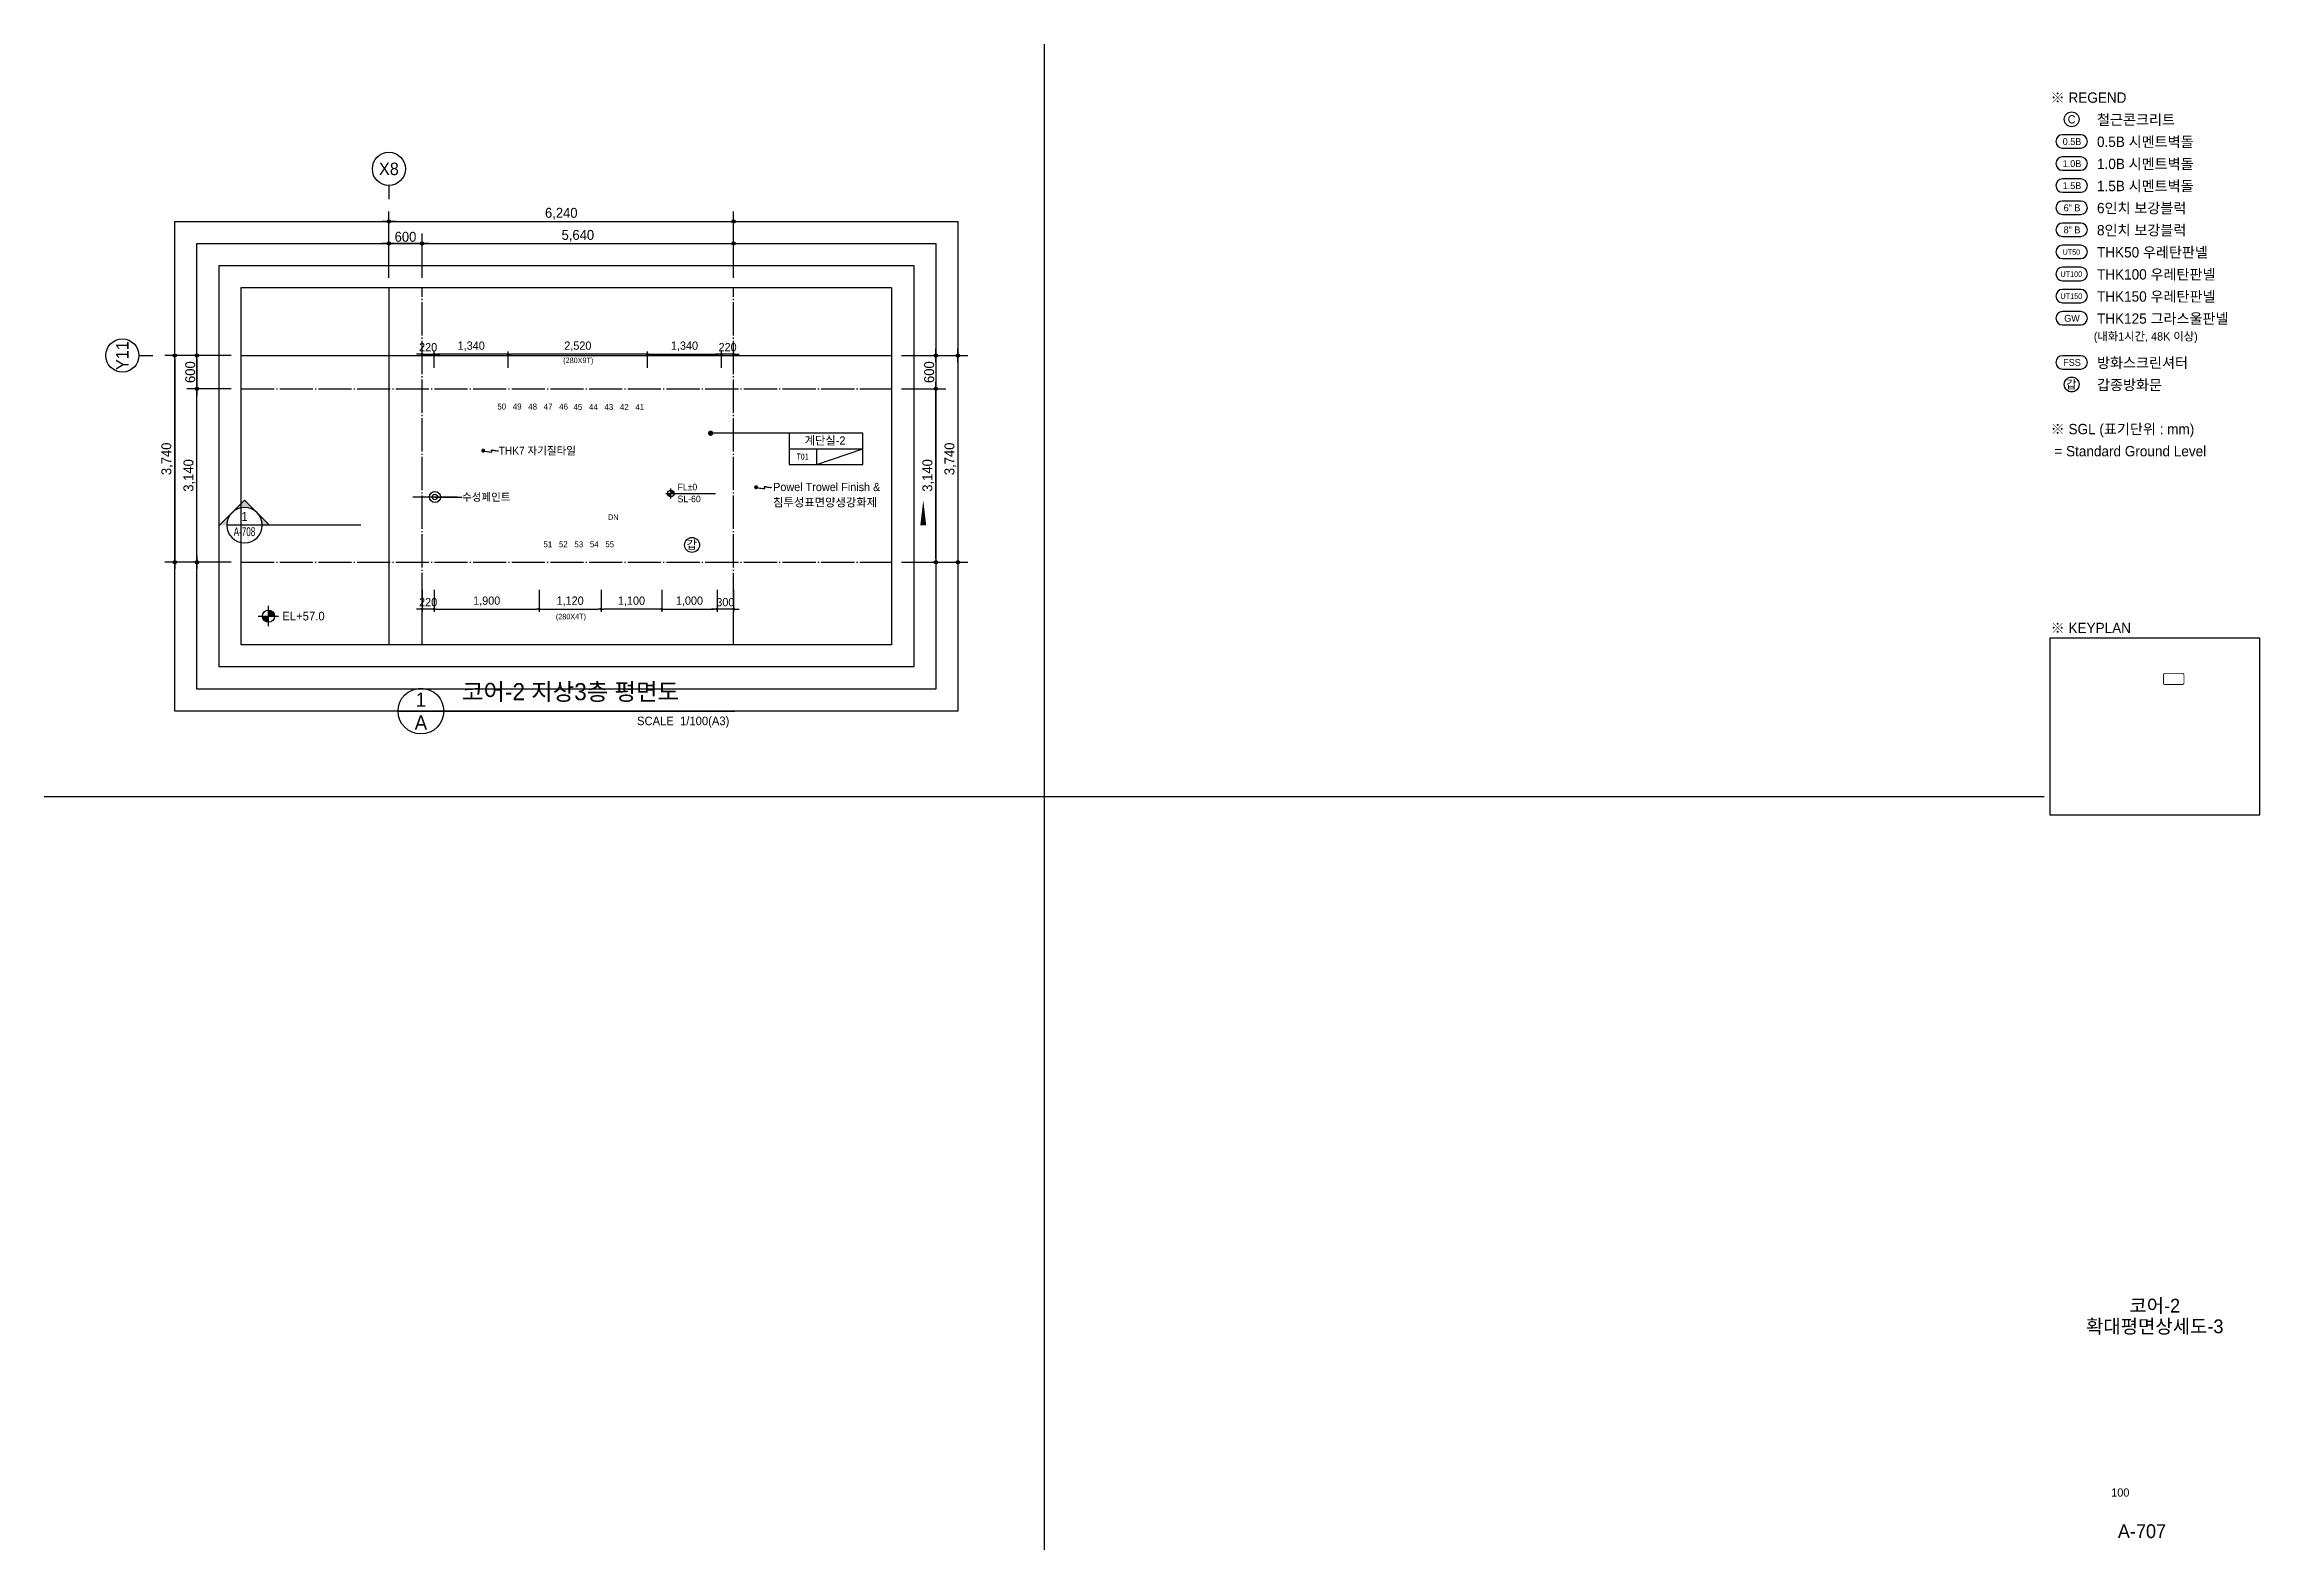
# Model space of a CAD drawing. Header units: millimetres. Extents: x 252711992 to 505989238, y 504776675 to 1009617600.
# Drawn here: x 253005992 to 253046092, y 504804712 to 504831962 of the extents above; entities that cross this region are included whole.
import ezdxf
from ezdxf.enums import TextEntityAlignment as Align
from ezdxf.xclip import XClip

# ---------------------------------------------------------------- set-up
doc = ezdxf.new("R2010")
doc.units = ezdxf.units.MM
doc.header["$XCLIPFRAME"] = 0
doc.linetypes.add('CEN', pattern=[35, 30, -2, 1, -2])
doc.linetypes.add('사무실2종$0$ACAD_ISO04W100', pattern=[30, 24, -3, 0, -3])
for name, color, linetype in [('$ZCDB_AUDIT_GENERATED_600D18', 7, 'Continuous'), ('0KD DIM', 7, 'Continuous'), ('4A.TEC CEN', 1, 'CEN'), ('4A.TEC DIM', 7, 'Continuous'), ('4A.TEC FORM-TEXT', 3, 'Continuous'), ('4A.TEC TEXT', 7, 'Continuous'), ('4A.TEC TEXT 1', 3, 'Continuous'), ('4A.TEC TEXT 2', 3, 'Continuous'), ('4A.TEC 심볼', 7, 'Continuous'), ('CEN', 1, 'CEN'), ('LEV', 7, 'Continuous'), ('ROM', 7, 'Continuous'), ('SYM', 1, 'Continuous'), ('TEXT', 7, 'Continuous'), ('㈜SE&C TEXT', 7, 'Continuous')]:
    doc.layers.add(name, color=color, linetype=linetype)
doc.layers.add('DEFPOINT', color=135, linetype='Continuous', plot=False)
doc.styles.add('1', font='')
doc.styles.add('GHS', font='malgun.ttf')
doc.styles.add('SAMOO', font='')
doc.styles.add('나눔고딕', font='')
doc.styles.add('돋움', font='')
doc.styles.add('돋음체', font='')
doc.styles.add('울릉도L', font='')
doc.styles.get('1').set_extended_font_data('DotumChe')
doc.styles.get('SAMOO').set_extended_font_data('Dotum')
doc.styles.get('나눔고딕').set_extended_font_data('Dotum')
doc.styles.get('돋움').set_extended_font_data('Dotum')
doc.styles.get('돋음체').set_extended_font_data('Dotum')
doc.styles.get('울릉도L').set_extended_font_data('Dotum')
doc.dimstyles.new('DIM_600(외부치수)', dxfattribs={"dimscale": 400, "dimtxt": 3.3, "dimasz": 1, "dimexe": 2, "dimexo": 2, "dimgap": 1, "dimtad": 1, "dimdec": 0, "dimdsep": 46, "dimlunit": 6, "dimtxsty": '나눔고딕', "dimblk1": 'DIMDOT', "dimblk2": 'DIMDOT', "dimsah": 1, "dimcen": 2.5, "dimdle": 1.5, "dimclrd": 8, "dimclre": 8, "dimclrt": 3, "dimadec": 0, "dimazin": 0, "dimtfac": 1, "dimtdec": 0, "dimtix": 1, "dimtmove": 2, "dimatfit": 3, "dimldrblk": 'DIMDOT', "dimfxl": 1, "dimtvp": 1, "dimtolj": 1, "dimtzin": 0, "dimarcsym": 0})
doc.dimstyles.new('DIM_80(외부치수)', dxfattribs={"dimscale": 40, "dimtxt": 3.3, "dimasz": 1, "dimexe": 2, "dimexo": 2, "dimgap": 1, "dimtad": 1, "dimdec": 0, "dimdsep": 46, "dimlunit": 6, "dimtxsty": '돋움', "dimblk1": 'DIMDOT', "dimblk2": 'DIMDOT', "dimsah": 1, "dimcen": 2.5, "dimdle": 1.5, "dimclrd": 1, "dimclre": 7, "dimclrt": 2, "dimadec": 0, "dimazin": 0, "dimtfac": 1, "dimtdec": 0, "dimtix": 1, "dimtmove": 2, "dimatfit": 3, "dimldrblk": 'DIMDOT', "dimfxl": 1, "dimtvp": 1, "dimtolj": 1, "dimtzin": 0, "dimarcsym": 0})
doc.dimstyles.new('KD DIM 1', dxfattribs={"dimscale": 50, "dimtxt": 3, "dimasz": 1, "dimexe": 1, "dimexo": 1, "dimgap": 1, "dimtad": 1, "dimdec": 0, "dimzin": 0, "dimdsep": 46, "dimlunit": 6, "dimtxsty": '돋음체', "dimblk": 'DOT', "dimcen": 3, "dimdle": 1, "dimclrd": 256, "dimclre": 256, "dimclrt": 3, "dimazin": 0, "dimtfac": 1, "dimtdec": 0, "dimtix": 1, "dimtmove": 2, "dimatfit": 3, "dimldrblk": 'OBLIQUE', "dimfxl": 1, "dimtvp": 0.8333, "dimtolj": 1, "dimtzin": 0, "dimarcsym": 0})

msp = doc.modelspace()

# ---------------------------------------------------------------- texts
at = {"layer": '0KD DIM', "color": 3, "style": '돋음체'}
for s, p in [('(280X9T)', (253015656.11, 504826241.7, -4999.55)), ('(280X4T)', (253015523.31, 504821603.04, -4999.55))]:
    msp.add_text(s, height=100, dxfattribs=at).set_placement(p, align=Align.MIDDLE_CENTER)
at = {"layer": '4A.TEC FORM-TEXT', "style": '돋움'}
msp.add_text('A-707', height=250, dxfattribs=at).set_placement((253043961, 504804922.22, 3333.33), align=Align.CENTER)
at = {"layer": '4A.TEC TEXT', "style": '돋움'}
for s, p in [('C', (253042687.47, 504830604.27)), ('갑', (253042681.23, 504825806.22)), ('갑', (253017710.61, 504822902.53))]:
    msp.add_text(s, height=150, dxfattribs=at).set_placement(p, align=Align.MIDDLE_CENTER)
for s, height, p in [('0.5B', 125, (253042694.35, 504830202.35)), ('1.0B', 125, (253042694.35, 504829802.35)), ('1.5B', 125, (253042694.35, 504829402.35)), ('6" B', 125, (253042694.35, 504829002.35)), ('8" B', 125, (253042694.35, 504828602.35)), ('UT50', 100, (253042682.46, 504828202.35)), ('UT100', 100, (253042682.46, 504827802.35)), ('UT150', 100, (253042682.46, 504827402.35)), ('GW', 125, (253042694.35, 504827002.35)), ('FSS', 125, (253042694.35, 504826202.35))]:
    msp.add_text(s, height=height, dxfattribs=at).set_placement(p, align=Align.MIDDLE)
at = {"layer": '4A.TEC TEXT 1', "style": '돋음체'}
msp.add_text('DN', height=100, dxfattribs=at).set_placement((253016195.79, 504823403.85), align=Align.MIDDLE_LEFT)
at = {"layer": '4A.TEC TEXT 2', "color": 3, "style": '나눔고딕'}
for s, height, p in [('※ REGEND', 187.5, (253042306.79, 504830847.49)), ('철근콘크리트', 187.5, (253043146.74, 504830447.5)), ('0.5B 시멘트벽돌', 187.5, (253043146.74, 504830047.51)), ('1.0B 시멘트벽돌', 187.5, (253043146.74, 504829647.51)), ('1.5B 시멘트벽돌', 187.5, (253043146.74, 504829247.51)), ('6인치 보강블럭', 187.5, (253043146.74, 504828847.51)), ('8인치 보강블럭', 187.5, (253043146.74, 504828447.51)), ('THK50 우레탄판넬', 187.5, (253043146.74, 504828047.51)), ('THK100 우레탄판넬', 187.5, (253043146.74, 504827647.51)), ('THK150 우레탄판넬', 187.5, (253043146.74, 504827247.51)), ('THK125 그라스울판넬', 187.5, (253043146.74, 504826847.51)), ('(내화1시간, 48K 이상)', 150, (253043088.64, 504826555.15)), ('방화스크린셔터', 187.5, (253043146.74, 504826047.51)), ('갑종방화문', 187.5, (253043146.74, 504825647.51)), ('※ SGL (표기단위 : mm)', 187.5, (253042306.79, 504824847.49)), (' = Standard Ground Level', 187.5, (253042306.79, 504824447.49)), ('※ KEYPLAN', 187.5, (253042306.79, 504821247.49)), ('코어-2 지상3층 평면도', 310.5, (253013551.44, 504819995.66, 3333.33))]:
    msp.add_text(s, height=height, dxfattribs=at).set_placement(p, align=Align.BOTTOM_LEFT)
for s, p in [('1', (253012808.55, 504820099.16, 3333.33)), ('A', (253012808.55, 504819685.16, 3333.33))]:
    msp.add_text(s, height=258.75, dxfattribs=at).set_placement(p, align=Align.MIDDLE)
msp.add_text('SCALE  1/100(A3)', height=155.25, dxfattribs=at).set_placement((253018391.33, 504819590.52, 3333.33), align=Align.BOTTOM_RIGHT)
at = {"layer": '4A.TEC TEXT 2', "style": '나눔고딕'}
for s, height, p in [('코어-2', 250, (253044191.89, 504809003.72, 3333.33)), ('확대평면상세도-3', 250, (253044191.89, 504808629.83, 3333.33)), ('100', 150, (253043569.02, 504805672.21, 3333.33))]:
    msp.add_text(s, height=height, dxfattribs=at).set_placement(p, align=Align.CENTER)
at = {"layer": 'LEV', "style": '돋움'}
for s, p in [('SL-60', (253017453.98, 504823673.71)), ('FL%%P0', (253017453.98, 504823887.92))]:
    msp.add_text(s, height=120, dxfattribs=at).set_placement(p)
at = {"layer": 'TEXT', "style": '나눔고딕'}
for s, p in [('50', (253014350.27, 504825318.23, 4999.55)), ('49', (253014630.27, 504825318.23, 4999.55)), ('48', (253014910.27, 504825318.23, 4999.55)), ('47', (253015190.27, 504825318.23, -4999.55)), ('46', (253015470.27, 504825318.23, -4999.55)), ('45', (253015729.15, 504825310.09, -4999.55)), ('44', (253016009.15, 504825310.09, -4999.55)), ('43', (253016289.15, 504825310.09, -4999.55)), ('42', (253016569.15, 504825310.09, -4999.55)), ('41', (253016849.15, 504825310.09, -4999.55)), ('51', (253015185.21, 504822825.17, 4999.55)), ('52', (253015465.21, 504822825.17, 4999.55)), ('53', (253015745.21, 504822825.17, 4999.55)), ('54', (253016025.21, 504822825.17, 4999.55)), ('55', (253016305.21, 504822825.17, 4999.55))]:
    msp.add_text(s, height=108.675, dxfattribs=at).set_placement(p, align=Align.BOTTOM_RIGHT)
at = {"layer": 'TEXT'}
for s, height, style, p in [('T01', 112.5, '1', (253019720.17, 504824499.03)), ('계단실-2', 150, '돋움', (253020122.93, 504824789.5))]:
    msp.add_text(s, height=height, dxfattribs=dict(at, style=style)).set_placement(p, align=Align.MIDDLE_CENTER)
at = {"layer": 'TEXT', "style": '돋움'}
msp.add_text('1', height=160.11, dxfattribs=at).set_placement((253009615.37, 504823335.9), align=Align.CENTER)
at = {"layer": 'TEXT', "style": '돋움', "width": 0.7}
msp.add_text('A-708', height=160.115, dxfattribs=at).set_placement((253009615.37, 504823060.21), align=Align.CENTER)

# ---------------------------------------------------------------- blocks, each defined once
blk = doc.blocks.new('DIMDOT')
at = {"color": 0}
blk.add_line((-2, 0), (2, 0), dxfattribs=at)
for radius in [0.5, 0.25]:
    blk.add_circle((0, 0), radius, dxfattribs=at)
blk = doc.blocks.new('*D231')
at = {"layer": '$ZCDB_AUDIT_GENERATED_600D18', "color": 8, "lineweight": -2, "transparency": 16777216}
for p, q in [((253012229, 504827737), (253012229, 504828937)), ((253018469, 504827737), (253018469, 504828937)), ((253012289, 504828757), (253018409, 504828757))]:
    blk.add_line(p, q, dxfattribs=at)
at = {"layer": 'Defpoints', "color": 0, "transparency": 16777216}
for p in [(253018469, 504828757), (253012229, 504827557), (253018469, 504827557, 0)]:
    blk.add_point(p, dxfattribs=at)
at = {"layer": '$ZCDB_AUDIT_GENERATED_600D18', "color": 8, "lineweight": -2, "transparency": 16777216, "xscale": 60, "yscale": 60, "zscale": 60, "rotation": 180}
blk.add_blockref('DIMDOT', (253012229, 504828757), dxfattribs=at)
at = {"layer": '$ZCDB_AUDIT_GENERATED_600D18', "color": 8, "lineweight": -2, "transparency": 16777216, "xscale": 60, "yscale": 60, "zscale": 60}
blk.add_blockref('DIMDOT', (253018469, 504828757), dxfattribs=at)
at = {"layer": '$ZCDB_AUDIT_GENERATED_600D18', "color": 3, "transparency": 16777216, "insert": (253015349, 504828895), "char_height": 180, "attachment_point": 5, "style": '나눔고딕'}
blk.add_mtext('\\A1;6,240', dxfattribs=at)
blk = doc.blocks.new('ccs122')
at = {"layer": '4A.TEC 심볼'}
blk.add_line((0, 8), (0, 3), dxfattribs=at)
blk.add_circle((0, 14), 6, dxfattribs=at)
at = {"layer": '4A.TEC TEXT 2', "color": 3, "style": 'GHS'}
blk.add_attdef('NO', text='', height=4.5, dxfattribs=at).set_placement((-0.006, 14.018), align=Align.MIDDLE_CENTER)
blk = doc.blocks.new('*D232')
at = {"layer": '$ZCDB_AUDIT_GENERATED_600D18', "color": 8, "lineweight": -2, "transparency": 16777216}
for p, q in [((253012229, 504827737, 0), (253012229, 504828537, 0)), ((253012829, 504827737, 0), (253012829, 504828537, 0)), ((253012769, 504828357, 0), (253012289, 504828357, 0))]:
    blk.add_line(p, q, dxfattribs=at)
at = {"layer": 'Defpoints', "color": 0, "transparency": 16777216}
for p in [(253012229, 504828357, 0), (253012229, 504827557, 5000), (253012829, 504827557, 0)]:
    blk.add_point(p, dxfattribs=at)
at = {"layer": '$ZCDB_AUDIT_GENERATED_600D18', "color": 8, "lineweight": -2, "transparency": 16777216, "xscale": 60, "yscale": 60, "zscale": 60, "rotation": 180}
blk.add_blockref('DIMDOT', (253012229, 504828357, 0), dxfattribs=at)
at = {"layer": '$ZCDB_AUDIT_GENERATED_600D18', "color": 8, "lineweight": -2, "transparency": 16777216, "xscale": 60, "yscale": 60, "zscale": 60}
blk.add_blockref('DIMDOT', (253012829, 504828357, 0), dxfattribs=at)
at = {"layer": '$ZCDB_AUDIT_GENERATED_600D18', "color": 3, "transparency": 16777216, "insert": (253012529, 504828477, 0), "char_height": 180, "attachment_point": 5, "style": '나눔고딕'}
blk.add_mtext('\\A1;600', dxfattribs=at)
blk = doc.blocks.new('*D233')
at = {"layer": '$ZCDB_AUDIT_GENERATED_600D18', "color": 8, "lineweight": -2, "transparency": 16777216}
for p, q in [((253009374, 504826328), (253008174, 504826328)), ((253008354, 504826268), (253008354, 504822648)), ((253009374, 504822588), (253008174, 504822588))]:
    blk.add_line(p, q, dxfattribs=at)
at = {"layer": 'Defpoints', "color": 0, "transparency": 16777216}
for p in [(253009554, 504826328, 0), (253008354, 504822588), (253009554, 504822588, 0)]:
    blk.add_point(p, dxfattribs=at)
at = {"layer": '$ZCDB_AUDIT_GENERATED_600D18', "color": 8, "lineweight": -2, "transparency": 16777216, "xscale": 60, "yscale": 60, "zscale": 60}
for p, rotation in [((253008354, 504826328), 90), ((253008354, 504822588), 270)]:
    blk.add_blockref('DIMDOT', p, dxfattribs=dict(at, rotation=rotation))
at = {"layer": '$ZCDB_AUDIT_GENERATED_600D18', "color": 3, "transparency": 16777216, "insert": (253008217, 504824458), "char_height": 180, "attachment_point": 5, "rotation": 90, "style": '나눔고딕'}
blk.add_mtext('\\A1;3,740', dxfattribs=at)
blk = doc.blocks.new('*D234')
at = {"layer": '$ZCDB_AUDIT_GENERATED_600D18', "color": 8, "lineweight": -2, "transparency": 16777216}
for p, q in [((253009374, 504826328), (253008574, 504826328)), ((253008754, 504826268), (253008754, 504825788)), ((253009374, 504825728), (253008574, 504825728))]:
    blk.add_line(p, q, dxfattribs=at)
at = {"layer": 'Defpoints', "color": 0, "transparency": 16777216}
for p in [(253009554, 504826328, 0), (253008754, 504825728), (253009554, 504825728, 0)]:
    blk.add_point(p, dxfattribs=at)
at = {"layer": '$ZCDB_AUDIT_GENERATED_600D18', "color": 8, "lineweight": -2, "transparency": 16777216, "xscale": 60, "yscale": 60, "zscale": 60}
for p, rotation in [((253008754, 504826328), 90), ((253008754, 504825728), 270)]:
    blk.add_blockref('DIMDOT', p, dxfattribs=dict(at, rotation=rotation))
at = {"layer": '$ZCDB_AUDIT_GENERATED_600D18', "color": 3, "transparency": 16777216, "insert": (253008634, 504826028), "char_height": 180, "attachment_point": 5, "rotation": 90, "style": '나눔고딕'}
blk.add_mtext('\\A1;600', dxfattribs=at)
blk = doc.blocks.new('*D235')
at = {"layer": '$ZCDB_AUDIT_GENERATED_600D18', "color": 8, "lineweight": -2, "transparency": 16777216}
for p, q in [((253009374, 504825728), (253008574, 504825728)), ((253008754, 504822648), (253008754, 504825668)), ((253009374, 504822588), (253008574, 504822588))]:
    blk.add_line(p, q, dxfattribs=at)
at = {"layer": 'Defpoints', "color": 0, "transparency": 16777216}
for p in [(253008754, 504825728), (253009554, 504825728, 0), (253009554, 504822588, 0)]:
    blk.add_point(p, dxfattribs=at)
at = {"layer": '$ZCDB_AUDIT_GENERATED_600D18', "color": 8, "lineweight": -2, "transparency": 16777216, "xscale": 60, "yscale": 60, "zscale": 60}
for p, rotation in [((253008754, 504825728), 90), ((253008754, 504822588), 270)]:
    blk.add_blockref('DIMDOT', p, dxfattribs=dict(at, rotation=rotation))
at = {"layer": '$ZCDB_AUDIT_GENERATED_600D18', "color": 3, "transparency": 16777216, "insert": (253008617, 504824158), "char_height": 180, "attachment_point": 5, "rotation": 90, "style": '나눔고딕'}
blk.add_mtext('\\A1;3,140', dxfattribs=at)
blk = doc.blocks.new('*D57')
at = {"layer": '4A.TEC DIM', "color": 8, "lineweight": -2, "transparency": 16777216}
for p, q in [((169308, -38163), (169308, -25069)), ((303308, -38163), (303308, -25069)), ((169808, -26069), (302808, -26069))]:
    blk.add_line(p, q, dxfattribs=at)
at = {"layer": 'Defpoints', "color": 0, "transparency": 16777216}
for p in [(303308, -26069), (169308, -39163), (303308, -39163)]:
    blk.add_point(p, dxfattribs=at)
at = {"layer": '4A.TEC DIM', "color": 8, "lineweight": -2, "transparency": 16777216, "xscale": 500, "yscale": 500, "zscale": 500, "rotation": 180}
blk.add_blockref('DIMDOT', (169308, -26069), dxfattribs=at)
at = {"layer": '4A.TEC DIM', "color": 8, "lineweight": -2, "transparency": 16777216, "xscale": 500, "yscale": 500, "zscale": 500}
blk.add_blockref('DIMDOT', (303308, -26069), dxfattribs=at)
at = {"layer": '4A.TEC DIM', "color": 3, "transparency": 16777216, "insert": (236308, -24584), "char_height": 1650, "attachment_point": 5, "style": '나눔고딕'}
blk.add_mtext('\\A1;134,000', dxfattribs=at)
blk = doc.blocks.new('*D58')
at = {"layer": '4A.TEC DIM', "color": 8, "lineweight": -2, "transparency": 16777216}
for p, q in [((292308, -38163), (292308, -30082)), ((303308, -38163), (303308, -30082)), ((302808, -31082), (292808, -31082))]:
    blk.add_line(p, q, dxfattribs=at)
at = {"layer": 'Defpoints', "color": 0, "transparency": 16777216}
for p in [(292308, -31082), (292308, -39163), (303308, -39163)]:
    blk.add_point(p, dxfattribs=at)
at = {"layer": '4A.TEC DIM', "color": 8, "lineweight": -2, "transparency": 16777216, "xscale": 500, "yscale": 500, "zscale": 500, "rotation": 180}
blk.add_blockref('DIMDOT', (292308, -31082), dxfattribs=at)
at = {"layer": '4A.TEC DIM', "color": 8, "lineweight": -2, "transparency": 16777216, "xscale": 500, "yscale": 500, "zscale": 500}
blk.add_blockref('DIMDOT', (303308, -31082), dxfattribs=at)
at = {"layer": '4A.TEC DIM', "color": 3, "transparency": 16777216, "insert": (297808, -29597), "char_height": 1650, "attachment_point": 5, "style": '나눔고딕'}
blk.add_mtext('\\A1;11,000', dxfattribs=at)
blk = doc.blocks.new('*D59')
at = {"layer": '4A.TEC DIM', "color": 8, "lineweight": -2, "transparency": 16777216}
for p, q in [((48195, -136937), (40113, -136937)), ((41113, -137437), (41113, -147437)), ((48195, -147937), (40113, -147937))]:
    blk.add_line(p, q, dxfattribs=at)
at = {"layer": 'Defpoints', "color": 0, "transparency": 16777216}
for p in [(49195, -136937), (41113, -147937), (49195, -147937)]:
    blk.add_point(p, dxfattribs=at)
at = {"layer": '4A.TEC DIM', "color": 8, "lineweight": -2, "transparency": 16777216, "xscale": 500, "yscale": 500, "zscale": 500}
for p, rotation in [((41113, -136937), 90), ((41113, -147937), 270)]:
    blk.add_blockref('DIMDOT', p, dxfattribs=dict(at, rotation=rotation))
at = {"layer": '4A.TEC DIM', "color": 3, "transparency": 16777216, "insert": (39628, -142437), "char_height": 1650, "attachment_point": 5, "rotation": 90, "style": '나눔고딕'}
blk.add_mtext('\\A1;11,000', dxfattribs=at)
blk = doc.blocks.new('*D60')
at = {"layer": '4A.TEC DIM', "color": 8, "lineweight": -2, "transparency": 16777216}
for p, q in [((48195, -92937), (35100, -92937)), ((36100, -93437), (36100, -213437)), ((48195, -213937), (35100, -213937))]:
    blk.add_line(p, q, dxfattribs=at)
at = {"layer": 'Defpoints', "color": 0, "transparency": 16777216}
for p in [(49195, -92937), (36100, -213937), (49195, -213937)]:
    blk.add_point(p, dxfattribs=at)
at = {"layer": '4A.TEC DIM', "color": 8, "lineweight": -2, "transparency": 16777216, "xscale": 500, "yscale": 500, "zscale": 500}
for p, rotation in [((36100, -92937), 90), ((36100, -213937), 270)]:
    blk.add_blockref('DIMDOT', p, dxfattribs=dict(at, rotation=rotation))
at = {"layer": '4A.TEC DIM', "color": 3, "transparency": 16777216, "insert": (34615, -153437), "char_height": 1650, "attachment_point": 5, "rotation": 90, "style": '나눔고딕'}
blk.add_mtext('\\A1;121,000', dxfattribs=at)
blk = doc.blocks.new('*D61')
at = {"layer": '4A.TEC DIM', "color": 8, "lineweight": -2, "transparency": 16777216}
for p, q in [((48195, -202937), (40113, -202937)), ((41113, -203437), (41113, -213437)), ((48195, -213937), (40113, -213937))]:
    blk.add_line(p, q, dxfattribs=at)
at = {"layer": 'Defpoints', "color": 0, "transparency": 16777216}
for p in [(49195, -202937), (41113, -213937), (49195, -213937)]:
    blk.add_point(p, dxfattribs=at)
at = {"layer": '4A.TEC DIM', "color": 8, "lineweight": -2, "transparency": 16777216, "xscale": 500, "yscale": 500, "zscale": 500}
for p, rotation in [((41113, -202937), 90), ((41113, -213937), 270)]:
    blk.add_blockref('DIMDOT', p, dxfattribs=dict(at, rotation=rotation))
at = {"layer": '4A.TEC DIM', "color": 3, "transparency": 16777216, "insert": (39628, -208437), "char_height": 1650, "attachment_point": 5, "rotation": 90, "style": '나눔고딕'}
blk.add_mtext('\\A1;11,000', dxfattribs=at)
blk = doc.blocks.new('*D62')
at = {"layer": '4A.TEC DIM', "color": 8, "lineweight": -2, "transparency": 16777216}
for p, q in [((48195, -191937), (40113, -191937)), ((41113, -192437), (41113, -202437)), ((48195, -202937), (40113, -202937))]:
    blk.add_line(p, q, dxfattribs=at)
at = {"layer": 'Defpoints', "color": 0, "transparency": 16777216}
for p in [(49195, -191937), (41113, -202937), (49195, -202937)]:
    blk.add_point(p, dxfattribs=at)
at = {"layer": '4A.TEC DIM', "color": 8, "lineweight": -2, "transparency": 16777216, "xscale": 500, "yscale": 500, "zscale": 500}
for p, rotation in [((41113, -191937), 90), ((41113, -202937), 270)]:
    blk.add_blockref('DIMDOT', p, dxfattribs=dict(at, rotation=rotation))
at = {"layer": '4A.TEC DIM', "color": 3, "transparency": 16777216, "insert": (39628, -197437), "char_height": 1650, "attachment_point": 5, "rotation": 90, "style": '나눔고딕'}
blk.add_mtext('\\A1;11,000', dxfattribs=at)
blk = doc.blocks.new('*D63')
at = {"layer": '4A.TEC DIM', "color": 8, "lineweight": -2, "transparency": 16777216}
for p, q in [((48195, -180937), (40113, -180937)), ((41113, -181437), (41113, -191437)), ((48195, -191937), (40113, -191937))]:
    blk.add_line(p, q, dxfattribs=at)
at = {"layer": 'Defpoints', "color": 0, "transparency": 16777216}
for p in [(49195, -180937), (41113, -191937), (49195, -191937)]:
    blk.add_point(p, dxfattribs=at)
at = {"layer": '4A.TEC DIM', "color": 8, "lineweight": -2, "transparency": 16777216, "xscale": 500, "yscale": 500, "zscale": 500}
for p, rotation in [((41113, -180937), 90), ((41113, -191937), 270)]:
    blk.add_blockref('DIMDOT', p, dxfattribs=dict(at, rotation=rotation))
at = {"layer": '4A.TEC DIM', "color": 3, "transparency": 16777216, "insert": (39628, -186437), "char_height": 1650, "attachment_point": 5, "rotation": 90, "style": '나눔고딕'}
blk.add_mtext('\\A1;11,000', dxfattribs=at)
blk = doc.blocks.new('*D64')
at = {"layer": '4A.TEC DIM', "color": 8, "lineweight": -2, "transparency": 16777216}
for p, q in [((48195, -169937), (40113, -169937)), ((41113, -170437), (41113, -180437)), ((48195, -180937), (40113, -180937))]:
    blk.add_line(p, q, dxfattribs=at)
at = {"layer": 'Defpoints', "color": 0, "transparency": 16777216}
for p in [(49195, -169937), (41113, -180937), (49195, -180937)]:
    blk.add_point(p, dxfattribs=at)
at = {"layer": '4A.TEC DIM', "color": 8, "lineweight": -2, "transparency": 16777216, "xscale": 500, "yscale": 500, "zscale": 500}
for p, rotation in [((41113, -169937), 90), ((41113, -180937), 270)]:
    blk.add_blockref('DIMDOT', p, dxfattribs=dict(at, rotation=rotation))
at = {"layer": '4A.TEC DIM', "color": 3, "transparency": 16777216, "insert": (39628, -175437), "char_height": 1650, "attachment_point": 5, "rotation": 90, "style": '나눔고딕'}
blk.add_mtext('\\A1;11,000', dxfattribs=at)
blk = doc.blocks.new('*D65')
at = {"layer": '4A.TEC DIM', "color": 8, "lineweight": -2, "transparency": 16777216}
for p, q in [((48195, -158937), (40113, -158937)), ((41113, -159437), (41113, -169437)), ((48195, -169937), (40113, -169937))]:
    blk.add_line(p, q, dxfattribs=at)
at = {"layer": 'Defpoints', "color": 0, "transparency": 16777216}
for p in [(49195, -158937), (41113, -169937), (49195, -169937)]:
    blk.add_point(p, dxfattribs=at)
at = {"layer": '4A.TEC DIM', "color": 8, "lineweight": -2, "transparency": 16777216, "xscale": 500, "yscale": 500, "zscale": 500}
for p, rotation in [((41113, -158937), 90), ((41113, -169937), 270)]:
    blk.add_blockref('DIMDOT', p, dxfattribs=dict(at, rotation=rotation))
at = {"layer": '4A.TEC DIM', "color": 3, "transparency": 16777216, "insert": (39628, -164437), "char_height": 1650, "attachment_point": 5, "rotation": 90, "style": '나눔고딕'}
blk.add_mtext('\\A1;11,000', dxfattribs=at)
blk = doc.blocks.new('*D66')
at = {"layer": '4A.TEC DIM', "color": 8, "lineweight": -2, "transparency": 16777216}
for p, q in [((48195, -147937), (40113, -147937)), ((41113, -148437), (41113, -158437)), ((48195, -158937), (40113, -158937))]:
    blk.add_line(p, q, dxfattribs=at)
at = {"layer": 'Defpoints', "color": 0, "transparency": 16777216}
for p in [(49195, -147937), (41113, -158937), (49195, -158937)]:
    blk.add_point(p, dxfattribs=at)
at = {"layer": '4A.TEC DIM', "color": 8, "lineweight": -2, "transparency": 16777216, "xscale": 500, "yscale": 500, "zscale": 500}
for p, rotation in [((41113, -147937), 90), ((41113, -158937), 270)]:
    blk.add_blockref('DIMDOT', p, dxfattribs=dict(at, rotation=rotation))
at = {"layer": '4A.TEC DIM', "color": 3, "transparency": 16777216, "insert": (39628, -153437), "char_height": 1650, "attachment_point": 5, "rotation": 90, "style": '나눔고딕'}
blk.add_mtext('\\A1;11,000', dxfattribs=at)
blk = doc.blocks.new('*D67')
at = {"layer": '4A.TEC DIM', "color": 8, "lineweight": -2, "transparency": 16777216}
for p, q in [((169308, -38163), (169308, -30082)), ((180308, -38163), (180308, -30082)), ((179808, -31082), (169808, -31082))]:
    blk.add_line(p, q, dxfattribs=at)
at = {"layer": 'Defpoints', "color": 0, "transparency": 16777216}
for p in [(169308, -31082), (169308, -39163), (180308, -39163)]:
    blk.add_point(p, dxfattribs=at)
at = {"layer": '4A.TEC DIM', "color": 8, "lineweight": -2, "transparency": 16777216, "xscale": 500, "yscale": 500, "zscale": 500, "rotation": 180}
blk.add_blockref('DIMDOT', (169308, -31082), dxfattribs=at)
at = {"layer": '4A.TEC DIM', "color": 8, "lineweight": -2, "transparency": 16777216, "xscale": 500, "yscale": 500, "zscale": 500}
blk.add_blockref('DIMDOT', (180308, -31082), dxfattribs=at)
at = {"layer": '4A.TEC DIM', "color": 3, "transparency": 16777216, "insert": (174808, -29597), "char_height": 1650, "attachment_point": 5, "style": '나눔고딕'}
blk.add_mtext('\\A1;11,000', dxfattribs=at)
blk = doc.blocks.new('*D68')
at = {"layer": '4A.TEC DIM', "color": 8, "lineweight": -2, "transparency": 16777216}
for p, q in [((188808, -38163), (188808, -30082)), ((197808, -38163), (197808, -30082)), ((197308, -31082), (189308, -31082))]:
    blk.add_line(p, q, dxfattribs=at)
at = {"layer": 'Defpoints', "color": 0, "transparency": 16777216}
for p in [(188808, -31082), (188808, -39163), (197808, -39163)]:
    blk.add_point(p, dxfattribs=at)
at = {"layer": '4A.TEC DIM', "color": 8, "lineweight": -2, "transparency": 16777216, "xscale": 500, "yscale": 500, "zscale": 500, "rotation": 180}
blk.add_blockref('DIMDOT', (188808, -31082), dxfattribs=at)
at = {"layer": '4A.TEC DIM', "color": 8, "lineweight": -2, "transparency": 16777216, "xscale": 500, "yscale": 500, "zscale": 500}
blk.add_blockref('DIMDOT', (197808, -31082), dxfattribs=at)
at = {"layer": '4A.TEC DIM', "color": 3, "transparency": 16777216, "insert": (193308, -29597), "char_height": 1650, "attachment_point": 5, "style": '나눔고딕'}
blk.add_mtext('\\A1;9,000', dxfattribs=at)
blk = doc.blocks.new('*D69')
at = {"layer": '4A.TEC DIM', "color": 8, "lineweight": -2, "transparency": 16777216}
for p, q in [((197808, -38163), (197808, -30082)), ((208808, -38163), (208808, -30082)), ((208308, -31082), (198308, -31082))]:
    blk.add_line(p, q, dxfattribs=at)
at = {"layer": 'Defpoints', "color": 0, "transparency": 16777216}
for p in [(197808, -31082), (197808, -39163), (208808, -39163)]:
    blk.add_point(p, dxfattribs=at)
at = {"layer": '4A.TEC DIM', "color": 8, "lineweight": -2, "transparency": 16777216, "xscale": 500, "yscale": 500, "zscale": 500, "rotation": 180}
blk.add_blockref('DIMDOT', (197808, -31082), dxfattribs=at)
at = {"layer": '4A.TEC DIM', "color": 8, "lineweight": -2, "transparency": 16777216, "xscale": 500, "yscale": 500, "zscale": 500}
blk.add_blockref('DIMDOT', (208808, -31082), dxfattribs=at)
at = {"layer": '4A.TEC DIM', "color": 3, "transparency": 16777216, "insert": (203308, -29597), "char_height": 1650, "attachment_point": 5, "style": '나눔고딕'}
blk.add_mtext('\\A1;11,000', dxfattribs=at)
blk = doc.blocks.new('*D70')
at = {"layer": '4A.TEC DIM', "color": 8, "lineweight": -2, "transparency": 16777216}
for p, q in [((208808, -38163), (208808, -30082)), ((219808, -38163), (219808, -30082)), ((219308, -31082), (209308, -31082))]:
    blk.add_line(p, q, dxfattribs=at)
at = {"layer": 'Defpoints', "color": 0, "transparency": 16777216}
for p in [(208808, -31082), (208808, -39163), (219808, -39163)]:
    blk.add_point(p, dxfattribs=at)
at = {"layer": '4A.TEC DIM', "color": 8, "lineweight": -2, "transparency": 16777216, "xscale": 500, "yscale": 500, "zscale": 500, "rotation": 180}
blk.add_blockref('DIMDOT', (208808, -31082), dxfattribs=at)
at = {"layer": '4A.TEC DIM', "color": 8, "lineweight": -2, "transparency": 16777216, "xscale": 500, "yscale": 500, "zscale": 500}
blk.add_blockref('DIMDOT', (219808, -31082), dxfattribs=at)
at = {"layer": '4A.TEC DIM', "color": 3, "transparency": 16777216, "insert": (214308, -29597), "char_height": 1650, "attachment_point": 5, "style": '나눔고딕'}
blk.add_mtext('\\A1;11,000', dxfattribs=at)
blk = doc.blocks.new('*D71')
at = {"layer": '4A.TEC DIM', "color": 8, "lineweight": -2, "transparency": 16777216}
for p, q in [((219808, -38163), (219808, -30082)), ((230808, -38163), (230808, -30082)), ((230308, -31082), (220308, -31082))]:
    blk.add_line(p, q, dxfattribs=at)
at = {"layer": 'Defpoints', "color": 0, "transparency": 16777216}
for p in [(219808, -31082), (219808, -39163), (230808, -39163)]:
    blk.add_point(p, dxfattribs=at)
at = {"layer": '4A.TEC DIM', "color": 8, "lineweight": -2, "transparency": 16777216, "xscale": 500, "yscale": 500, "zscale": 500, "rotation": 180}
blk.add_blockref('DIMDOT', (219808, -31082), dxfattribs=at)
at = {"layer": '4A.TEC DIM', "color": 8, "lineweight": -2, "transparency": 16777216, "xscale": 500, "yscale": 500, "zscale": 500}
blk.add_blockref('DIMDOT', (230808, -31082), dxfattribs=at)
at = {"layer": '4A.TEC DIM', "color": 3, "transparency": 16777216, "insert": (225308, -29597), "char_height": 1650, "attachment_point": 5, "style": '나눔고딕'}
blk.add_mtext('\\A1;11,000', dxfattribs=at)
blk = doc.blocks.new('*D72')
at = {"layer": '4A.TEC DIM', "color": 8, "lineweight": -2, "transparency": 16777216}
for p, q in [((230808, -38163), (230808, -30082)), ((241808, -38163), (241808, -30082)), ((241308, -31082), (231308, -31082))]:
    blk.add_line(p, q, dxfattribs=at)
at = {"layer": 'Defpoints', "color": 0, "transparency": 16777216}
for p in [(230808, -31082), (230808, -39163), (241808, -39163)]:
    blk.add_point(p, dxfattribs=at)
at = {"layer": '4A.TEC DIM', "color": 8, "lineweight": -2, "transparency": 16777216, "xscale": 500, "yscale": 500, "zscale": 500, "rotation": 180}
blk.add_blockref('DIMDOT', (230808, -31082), dxfattribs=at)
at = {"layer": '4A.TEC DIM', "color": 8, "lineweight": -2, "transparency": 16777216, "xscale": 500, "yscale": 500, "zscale": 500}
blk.add_blockref('DIMDOT', (241808, -31082), dxfattribs=at)
at = {"layer": '4A.TEC DIM', "color": 3, "transparency": 16777216, "insert": (236308, -29597), "char_height": 1650, "attachment_point": 5, "style": '나눔고딕'}
blk.add_mtext('\\A1;11,000', dxfattribs=at)
blk = doc.blocks.new('*D73')
at = {"layer": '4A.TEC DIM', "color": 8, "lineweight": -2, "transparency": 16777216}
for p, q in [((241808, -38163), (241808, -30082)), ((252808, -38163), (252808, -30082)), ((252308, -31082), (242308, -31082))]:
    blk.add_line(p, q, dxfattribs=at)
at = {"layer": 'Defpoints', "color": 0, "transparency": 16777216}
for p in [(241808, -31082), (241808, -39163), (252808, -39163)]:
    blk.add_point(p, dxfattribs=at)
at = {"layer": '4A.TEC DIM', "color": 8, "lineweight": -2, "transparency": 16777216, "xscale": 500, "yscale": 500, "zscale": 500, "rotation": 180}
blk.add_blockref('DIMDOT', (241808, -31082), dxfattribs=at)
at = {"layer": '4A.TEC DIM', "color": 8, "lineweight": -2, "transparency": 16777216, "xscale": 500, "yscale": 500, "zscale": 500}
blk.add_blockref('DIMDOT', (252808, -31082), dxfattribs=at)
at = {"layer": '4A.TEC DIM', "color": 3, "transparency": 16777216, "insert": (247308, -29597), "char_height": 1650, "attachment_point": 5, "style": '나눔고딕'}
blk.add_mtext('\\A1;11,000', dxfattribs=at)
blk = doc.blocks.new('*D74')
at = {"layer": '4A.TEC DIM', "color": 8, "lineweight": -2, "transparency": 16777216}
for p, q in [((252808, -38163), (252808, -30082)), ((263808, -38163), (263808, -30082)), ((263308, -31082), (253308, -31082))]:
    blk.add_line(p, q, dxfattribs=at)
at = {"layer": 'Defpoints', "color": 0, "transparency": 16777216}
for p in [(252808, -31082), (252808, -39163), (263808, -39163)]:
    blk.add_point(p, dxfattribs=at)
at = {"layer": '4A.TEC DIM', "color": 8, "lineweight": -2, "transparency": 16777216, "xscale": 500, "yscale": 500, "zscale": 500, "rotation": 180}
blk.add_blockref('DIMDOT', (252808, -31082), dxfattribs=at)
at = {"layer": '4A.TEC DIM', "color": 8, "lineweight": -2, "transparency": 16777216, "xscale": 500, "yscale": 500, "zscale": 500}
blk.add_blockref('DIMDOT', (263808, -31082), dxfattribs=at)
at = {"layer": '4A.TEC DIM', "color": 3, "transparency": 16777216, "insert": (258308, -29597), "char_height": 1650, "attachment_point": 5, "style": '나눔고딕'}
blk.add_mtext('\\A1;11,000', dxfattribs=at)
blk = doc.blocks.new('*D75')
at = {"layer": '4A.TEC DIM', "color": 8, "lineweight": -2, "transparency": 16777216}
for p, q in [((263808, -38163), (263808, -30082)), ((270308, -38163), (270308, -30082)), ((263308, -31082), (262808, -31082)), ((270308, -31082), (263808, -31082)), ((270808, -31082), (271308, -31082))]:
    blk.add_line(p, q, dxfattribs=at)
at = {"layer": 'Defpoints', "color": 0, "transparency": 16777216}
for p in [(263808, -31082), (263808, -39163), (270308, -39163)]:
    blk.add_point(p, dxfattribs=at)
at = {"layer": '4A.TEC DIM', "color": 8, "lineweight": -2, "transparency": 16777216, "xscale": 500, "yscale": 500, "zscale": 500}
blk.add_blockref('DIMDOT', (263808, -31082), dxfattribs=at)
at = {"layer": '4A.TEC DIM', "color": 8, "lineweight": -2, "transparency": 16777216, "xscale": 500, "yscale": 500, "zscale": 500, "rotation": 180}
blk.add_blockref('DIMDOT', (270308, -31082), dxfattribs=at)
at = {"layer": '4A.TEC DIM', "color": 3, "transparency": 16777216, "insert": (267058, -29597), "char_height": 1650, "attachment_point": 5, "style": '나눔고딕'}
blk.add_mtext('\\A1;6,500', dxfattribs=at)
blk = doc.blocks.new('*D76')
at = {"layer": '4A.TEC DIM', "color": 8, "lineweight": -2, "transparency": 16777216}
for p, q in [((281308, -38163), (281308, -30082)), ((292308, -38163), (292308, -30082)), ((291808, -31082), (281808, -31082))]:
    blk.add_line(p, q, dxfattribs=at)
at = {"layer": 'Defpoints', "color": 0, "transparency": 16777216}
for p in [(281308, -31082), (281308, -39163), (292308, -39163)]:
    blk.add_point(p, dxfattribs=at)
at = {"layer": '4A.TEC DIM', "color": 8, "lineweight": -2, "transparency": 16777216, "xscale": 500, "yscale": 500, "zscale": 500, "rotation": 180}
blk.add_blockref('DIMDOT', (281308, -31082), dxfattribs=at)
at = {"layer": '4A.TEC DIM', "color": 8, "lineweight": -2, "transparency": 16777216, "xscale": 500, "yscale": 500, "zscale": 500}
blk.add_blockref('DIMDOT', (292308, -31082), dxfattribs=at)
at = {"layer": '4A.TEC DIM', "color": 3, "transparency": 16777216, "insert": (286808, -29597), "char_height": 1650, "attachment_point": 5, "style": '나눔고딕'}
blk.add_mtext('\\A1;11,000', dxfattribs=at)
blk = doc.blocks.new('*D77')
at = {"layer": '4A.TEC DIM', "color": 8, "lineweight": -2, "transparency": 16777216}
for p, q in [((48195, -125937), (40113, -125937)), ((41113, -126437), (41113, -136437)), ((48195, -136937), (40113, -136937))]:
    blk.add_line(p, q, dxfattribs=at)
at = {"layer": 'Defpoints', "color": 0, "transparency": 16777216}
for p in [(49195, -125937), (41113, -136937), (49195, -136937)]:
    blk.add_point(p, dxfattribs=at)
at = {"layer": '4A.TEC DIM', "color": 8, "lineweight": -2, "transparency": 16777216, "xscale": 500, "yscale": 500, "zscale": 500}
for p, rotation in [((41113, -125937), 90), ((41113, -136937), 270)]:
    blk.add_blockref('DIMDOT', p, dxfattribs=dict(at, rotation=rotation))
at = {"layer": '4A.TEC DIM', "color": 3, "transparency": 16777216, "insert": (39628, -131437), "char_height": 1650, "attachment_point": 5, "rotation": 90, "style": '나눔고딕'}
blk.add_mtext('\\A1;11,000', dxfattribs=at)
blk = doc.blocks.new('*D78')
at = {"layer": '4A.TEC DIM', "color": 8, "lineweight": -2, "transparency": 16777216}
for p, q in [((48195, -114937), (40113, -114937)), ((41113, -115437), (41113, -125437)), ((48195, -125937), (40113, -125937))]:
    blk.add_line(p, q, dxfattribs=at)
at = {"layer": 'Defpoints', "color": 0, "transparency": 16777216}
for p in [(49195, -114937), (41113, -125937), (49195, -125937)]:
    blk.add_point(p, dxfattribs=at)
at = {"layer": '4A.TEC DIM', "color": 8, "lineweight": -2, "transparency": 16777216, "xscale": 500, "yscale": 500, "zscale": 500}
for p, rotation in [((41113, -114937), 90), ((41113, -125937), 270)]:
    blk.add_blockref('DIMDOT', p, dxfattribs=dict(at, rotation=rotation))
at = {"layer": '4A.TEC DIM', "color": 3, "transparency": 16777216, "insert": (39628, -120437), "char_height": 1650, "attachment_point": 5, "rotation": 90, "style": '나눔고딕'}
blk.add_mtext('\\A1;11,000', dxfattribs=at)
blk = doc.blocks.new('*D79')
at = {"layer": '4A.TEC DIM', "color": 8, "lineweight": -2, "transparency": 16777216}
for p, q in [((48195, -103937), (40113, -103937)), ((41113, -104437), (41113, -114437)), ((48195, -114937), (40113, -114937))]:
    blk.add_line(p, q, dxfattribs=at)
at = {"layer": 'Defpoints', "color": 0, "transparency": 16777216}
for p in [(49195, -103937), (41113, -114937), (49195, -114937)]:
    blk.add_point(p, dxfattribs=at)
at = {"layer": '4A.TEC DIM', "color": 8, "lineweight": -2, "transparency": 16777216, "xscale": 500, "yscale": 500, "zscale": 500}
for p, rotation in [((41113, -103937), 90), ((41113, -114937), 270)]:
    blk.add_blockref('DIMDOT', p, dxfattribs=dict(at, rotation=rotation))
at = {"layer": '4A.TEC DIM', "color": 3, "transparency": 16777216, "insert": (39628, -109437), "char_height": 1650, "attachment_point": 5, "rotation": 90, "style": '나눔고딕'}
blk.add_mtext('\\A1;11,000', dxfattribs=at)
blk = doc.blocks.new('*D80')
at = {"layer": '4A.TEC DIM', "color": 8, "lineweight": -2, "transparency": 16777216}
for p, q in [((48195, -92937), (40113, -92937)), ((41113, -93437), (41113, -103437)), ((48195, -103937), (40113, -103937))]:
    blk.add_line(p, q, dxfattribs=at)
at = {"layer": 'Defpoints', "color": 0, "transparency": 16777216}
for p in [(49195, -92937), (41113, -103937), (49195, -103937)]:
    blk.add_point(p, dxfattribs=at)
at = {"layer": '4A.TEC DIM', "color": 8, "lineweight": -2, "transparency": 16777216, "xscale": 500, "yscale": 500, "zscale": 500}
for p, rotation in [((41113, -92937), 90), ((41113, -103937), 270)]:
    blk.add_blockref('DIMDOT', p, dxfattribs=dict(at, rotation=rotation))
at = {"layer": '4A.TEC DIM', "color": 3, "transparency": 16777216, "insert": (39628, -98437), "char_height": 1650, "attachment_point": 5, "rotation": 90, "style": '나눔고딕'}
blk.add_mtext('\\A1;11,000', dxfattribs=at)
blk = doc.blocks.new('*D81')
at = {"layer": '4A.TEC DIM', "color": 8, "lineweight": -2, "transparency": 16777216}
for p, q in [((180308, -38163), (180308, -30082)), ((188808, -38163), (188808, -30082)), ((180808, -31082), (188308, -31082))]:
    blk.add_line(p, q, dxfattribs=at)
at = {"layer": 'Defpoints', "color": 0, "transparency": 16777216}
for p in [(188808, -31082), (180308, -39163), (188808, -39163)]:
    blk.add_point(p, dxfattribs=at)
at = {"layer": '4A.TEC DIM', "color": 8, "lineweight": -2, "transparency": 16777216, "xscale": 500, "yscale": 500, "zscale": 500, "rotation": 180}
blk.add_blockref('DIMDOT', (180308, -31082), dxfattribs=at)
at = {"layer": '4A.TEC DIM', "color": 8, "lineweight": -2, "transparency": 16777216, "xscale": 500, "yscale": 500, "zscale": 500}
blk.add_blockref('DIMDOT', (188808, -31082), dxfattribs=at)
at = {"layer": '4A.TEC DIM', "color": 3, "transparency": 16777216, "insert": (184558, -29597), "char_height": 1650, "attachment_point": 5, "style": '나눔고딕'}
blk.add_mtext('\\A1;8,500', dxfattribs=at)
blk = doc.blocks.new('*D82')
at = {"layer": '4A.TEC DIM', "color": 8, "lineweight": -2, "transparency": 16777216}
for p, q in [((270308, -38163), (270308, -30082)), ((281308, -38163), (281308, -30082)), ((270808, -31082), (280808, -31082))]:
    blk.add_line(p, q, dxfattribs=at)
at = {"layer": 'Defpoints', "color": 0, "transparency": 16777216}
for p in [(281308, -31082), (270308, -39163), (281308, -39163)]:
    blk.add_point(p, dxfattribs=at)
at = {"layer": '4A.TEC DIM', "color": 8, "lineweight": -2, "transparency": 16777216, "xscale": 500, "yscale": 500, "zscale": 500, "rotation": 180}
blk.add_blockref('DIMDOT', (270308, -31082), dxfattribs=at)
at = {"layer": '4A.TEC DIM', "color": 8, "lineweight": -2, "transparency": 16777216, "xscale": 500, "yscale": 500, "zscale": 500}
blk.add_blockref('DIMDOT', (281308, -31082), dxfattribs=at)
at = {"layer": '4A.TEC DIM', "color": 3, "transparency": 16777216, "insert": (275808, -29597), "char_height": 1650, "attachment_point": 5, "style": '나눔고딕'}
blk.add_mtext('\\A1;11,000', dxfattribs=at)
blk = doc.blocks.new('*D230')
at = {"layer": '$ZCDB_AUDIT_GENERATED_600D18', "color": 8, "lineweight": -2, "transparency": 16777216}
for p, q in [((253012829, 504827737, 0), (253012829, 504828537, 0)), ((253018469, 504827737, 0), (253018469, 504828537, 0)), ((253012889, 504828357, 0), (253018409, 504828357, 0))]:
    blk.add_line(p, q, dxfattribs=at)
at = {"layer": 'Defpoints', "color": 0, "transparency": 16777216}
for p in [(253018469, 504828357, 0), (253012829, 504827557, 0), (253018469, 504827557, 47000)]:
    blk.add_point(p, dxfattribs=at)
at = {"layer": '$ZCDB_AUDIT_GENERATED_600D18', "color": 8, "lineweight": -2, "transparency": 16777216, "xscale": 60, "yscale": 60, "zscale": 60, "rotation": 180}
blk.add_blockref('DIMDOT', (253012829, 504828357, 0), dxfattribs=at)
at = {"layer": '$ZCDB_AUDIT_GENERATED_600D18', "color": 8, "lineweight": -2, "transparency": 16777216, "xscale": 60, "yscale": 60, "zscale": 60}
blk.add_blockref('DIMDOT', (253018469, 504828357, 0), dxfattribs=at)
at = {"layer": '$ZCDB_AUDIT_GENERATED_600D18', "color": 3, "transparency": 16777216, "insert": (253015649, 504828495, 0), "char_height": 180, "attachment_point": 5, "style": '나눔고딕'}
blk.add_mtext('\\A1;5,640', dxfattribs=at)
blk = doc.blocks.new('A$C6C9969DE')
at = {"layer": 'ROM', "color": 0, "linetype": 'Continuous'}
for p, q in [((0, 510), (2400, 510)), ((900, 0), (900, 510))]:
    blk.add_line(p, q, dxfattribs=at)
blk.add_lwpolyline([(0, 0), (2400, 0), (2400, 1020), (0, 1020)], close=True, dxfattribs=at)
blk = doc.blocks.new('A$C3A5201BD')
at = {"layer": 'LEV'}
h = blk.add_hatch(color=256, dxfattribs=at)
h.paths.add_polyline_path([(200, 200), (335, 200, 0.414214), (200, 335)])
h.paths.add_polyline_path([(200, 65), (200, 200), (65, 200, 0.414214)])
at = {"layer": 'LEV', "color": 7}
for p, q in [((0, 200), (2007, 200)), ((0, 200), (400, 200)), ((200, 0), (200, 400))]:
    blk.add_line(p, q, dxfattribs=at)
blk.add_circle((200, 200), 135, dxfattribs=at)
blk = doc.blocks.new('sa987w')
at = {"layer": 'CEN'}
blk.add_lwpolyline([(-193684, 4338697), (-193578, 4338673), (-193508, 4338662), (-193468, 4338661), (-193450, 4338667), (-193447, 4338679), (-193453, 4338692), (-193460, 4338704), (-193462, 4338713), (-193452, 4338716), (-193432, 4338714), (-193405, 4338709), (-193373, 4338703), (-193340, 4338697), (-193309, 4338693), (-193281, 4338692), (-193261, 4338697)], dxfattribs=at)
at = {"layer": '㈜SE&C TEXT', "color": 1, "const_width": 53.8}
blk.add_lwpolyline([(-193711, 4338697, -1), (-193657, 4338697, -1)], format="xyb", close=True, dxfattribs=at)
at = {"layer": '4A.TEC TEXT', "style": '돋움'}
for s, p in [('Powel Trowel Finish &', (-193223, 4338704)), ('침투성표면양생강화제', (-193223, 4338287))]:
    blk.add_text(s, height=225, dxfattribs=at).set_placement(p, align=Align.MIDDLE_LEFT)
blk = doc.blocks.new('A$C12ed4f0f')
at = {"layer": 'CEN'}
blk.add_lwpolyline([(36, 118), (107, 101), (153, 94), (180, 93), (192, 98), (193, 105), (189, 114), (185, 122), (184, 128), (191, 130), (204, 129), (222, 126), (243, 122), (265, 118), (286, 115), (304, 114), (318, 118)], dxfattribs=at)
at = {"layer": '㈜SE&C TEXT', "color": 1, "const_width": 35.9}
blk.add_lwpolyline([(18, 118, -1), (54, 118, -1)], format="xyb", close=True, dxfattribs=at)
at = {"layer": '4A.TEC TEXT', "style": '돋움'}
blk.add_text('THK7 자기질타일', height=140, dxfattribs=at).set_placement((318, 118), align=Align.MIDDLE_LEFT)
blk = doc.blocks.new('단면기호1')
at = {"layer": 'SYM'}
h = blk.add_hatch(color=256, dxfattribs=at)
h.paths.add_polyline_path([(4.24, 4.24, -0.198912), (6, 0), (8.49, 0)])
h.paths.add_polyline_path([(0, 8.49), (-4.24, 4.24, -0.414214), (4.24, 4.24)])
h.paths.add_polyline_path([(-4.24, 4.24), (-8.49, 0), (-6, 0, -0.198912)])
for p in [(-8.49, 0), (8.49, 0)]:
    blk.add_line(p, (0, 8.49), dxfattribs=at)
blk.add_circle((0, 0), 6, dxfattribs=at)
blk = doc.blocks.new('_Dot')
at = {"color": 0, "linetype": 'ByBlock', "lineweight": -2}
blk.add_line((-0.5, 0), (-1, 0), dxfattribs=at)
at = {"color": 0, "linetype": 'ByBlock', "const_width": 0.5}
blk.add_lwpolyline([(-0.25, 0, 1), (0.25, 0, 1)], format="xyb", close=True, dxfattribs=at)
blk = doc.blocks.new('*D738')
at = {"layer": '0KD DIM', "lineweight": -2, "transparency": 16777216}
for p, q in [((253016069, 504822088), (253016069, 504821688)), ((253017119, 504821738), (253016119, 504821738)), ((253017169, 504822088), (253017169, 504821688))]:
    blk.add_line(p, q, dxfattribs=at)
at = {"layer": 'Defpoints', "color": 0, "transparency": 16777216}
for p in [(253016069, 504822138, 0), (253017169, 504822138), (253016069, 504821738)]:
    blk.add_point(p, dxfattribs=at)
at = {"layer": '0KD DIM', "lineweight": -2, "transparency": 16777216, "xscale": 50, "yscale": 50, "zscale": 50, "rotation": 180}
blk.add_blockref('_Dot', (253016069, 504821738), dxfattribs=at)
at = {"layer": '0KD DIM', "lineweight": -2, "transparency": 16777216, "xscale": 50, "yscale": 50, "zscale": 50}
blk.add_blockref('_Dot', (253017169, 504821738), dxfattribs=at)
at = {"layer": '0KD DIM', "color": 3, "transparency": 16777216, "insert": (253016619, 504821878), "char_height": 150, "attachment_point": 5, "style": '돋음체'}
blk.add_mtext('\\A1;1,100', dxfattribs=at)
blk = doc.blocks.new('_OBLIQUE')
at = {"color": 0, "linetype": 'ByBlock'}
blk.add_line((-0.5, -0.5), (0.5, 0.5), dxfattribs=at)
blk = doc.blocks.new('*D739')
at = {"layer": '0KD DIM', "lineweight": -2, "transparency": 16777216}
for p, q in [((253017169, 504822088), (253017169, 504821688)), ((253017219, 504821738), (253018119, 504821738)), ((253018169, 504822088), (253018169, 504821688))]:
    blk.add_line(p, q, dxfattribs=at)
at = {"layer": 'Defpoints', "color": 0, "transparency": 16777216}
for p in [(253017169, 504822138), (253018169, 504822138), (253018169, 504821738)]:
    blk.add_point(p, dxfattribs=at)
at = {"layer": '0KD DIM', "lineweight": -2, "transparency": 16777216, "xscale": 50, "yscale": 50, "zscale": 50, "rotation": 180}
blk.add_blockref('_Dot', (253017169, 504821738), dxfattribs=at)
at = {"layer": '0KD DIM', "lineweight": -2, "transparency": 16777216, "xscale": 50, "yscale": 50, "zscale": 50}
blk.add_blockref('_Dot', (253018169, 504821738), dxfattribs=at)
at = {"layer": '0KD DIM', "color": 3, "transparency": 16777216, "insert": (253017669, 504821878), "char_height": 150, "attachment_point": 5, "style": '돋음체'}
blk.add_mtext('\\A1;1,000', dxfattribs=at)
blk = doc.blocks.new('*D740')
at = {"layer": '0KD DIM', "lineweight": -2, "transparency": 16777216}
for p, q in [((253018119, 504821738), (253018069, 504821738)), ((253018169, 504822088), (253018169, 504821688)), ((253018469, 504821738), (253018169, 504821738)), ((253018469, 504822088), (253018469, 504821688)), ((253018519, 504821738), (253018569, 504821738))]:
    blk.add_line(p, q, dxfattribs=at)
at = {"layer": 'Defpoints', "color": 0, "transparency": 16777216}
for p in [(253018169, 504822138), (253018469, 504822138), (253018169, 504821738)]:
    blk.add_point(p, dxfattribs=at)
at = {"layer": '0KD DIM', "lineweight": -2, "transparency": 16777216, "xscale": 50, "yscale": 50, "zscale": 50}
blk.add_blockref('_Dot', (253018169, 504821738), dxfattribs=at)
at = {"layer": '0KD DIM', "lineweight": -2, "transparency": 16777216, "xscale": 50, "yscale": 50, "zscale": 50, "rotation": 180}
blk.add_blockref('_Dot', (253018469, 504821738), dxfattribs=at)
at = {"layer": '0KD DIM', "color": 3, "transparency": 16777216, "insert": (253018319, 504821863), "char_height": 150, "attachment_point": 5, "style": '돋음체'}
blk.add_mtext('\\A1;300', dxfattribs=at)
blk = doc.blocks.new('*D741')
at = {"layer": '0KD DIM', "lineweight": -2, "transparency": 16777216}
for p, q in [((253014389, 504826104), (253014389, 504826404)), ((253016859, 504826354), (253014439, 504826354)), ((253016909, 504826104), (253016909, 504826404))]:
    blk.add_line(p, q, dxfattribs=at)
at = {"layer": 'Defpoints', "color": 0, "transparency": 16777216}
for p in [(253014389, 504826354), (253014389, 504826054, 0), (253016909, 504826054)]:
    blk.add_point(p, dxfattribs=at)
at = {"layer": '0KD DIM', "lineweight": -2, "transparency": 16777216, "xscale": 50, "yscale": 50, "zscale": 50, "rotation": 180}
blk.add_blockref('_Dot', (253014389, 504826354), dxfattribs=at)
at = {"layer": '0KD DIM', "lineweight": -2, "transparency": 16777216, "xscale": 50, "yscale": 50, "zscale": 50}
blk.add_blockref('_Dot', (253016909, 504826354), dxfattribs=at)
at = {"layer": '0KD DIM', "color": 3, "transparency": 16777216, "insert": (253015649, 504826494), "char_height": 150, "attachment_point": 5, "style": '돋음체'}
blk.add_mtext('\\A1;2,520', dxfattribs=at)
blk = doc.blocks.new('*D742')
at = {"layer": '0KD DIM', "lineweight": -2, "transparency": 16777216}
for p, q in [((253016909, 504826104), (253016909, 504826404)), ((253016959, 504826354), (253018199, 504826354)), ((253018249, 504826104), (253018249, 504826404))]:
    blk.add_line(p, q, dxfattribs=at)
at = {"layer": 'Defpoints', "color": 0, "transparency": 16777216}
for p in [(253018249, 504826354), (253016909, 504826054), (253018249, 504826054)]:
    blk.add_point(p, dxfattribs=at)
at = {"layer": '0KD DIM', "lineweight": -2, "transparency": 16777216, "xscale": 50, "yscale": 50, "zscale": 50, "rotation": 180}
blk.add_blockref('_Dot', (253016909, 504826354), dxfattribs=at)
at = {"layer": '0KD DIM', "lineweight": -2, "transparency": 16777216, "xscale": 50, "yscale": 50, "zscale": 50}
blk.add_blockref('_Dot', (253018249, 504826354), dxfattribs=at)
at = {"layer": '0KD DIM', "color": 3, "transparency": 16777216, "insert": (253017579, 504826494), "char_height": 150, "attachment_point": 5, "style": '돋음체'}
blk.add_mtext('\\A1;1,340', dxfattribs=at)
blk = doc.blocks.new('*D743')
at = {"layer": '0KD DIM', "lineweight": -2, "transparency": 16777216}
for p, q in [((253013049, 504826104), (253013049, 504826404)), ((253014339, 504826354), (253013099, 504826354)), ((253014389, 504826104), (253014389, 504826404))]:
    blk.add_line(p, q, dxfattribs=at)
at = {"layer": 'Defpoints', "color": 0, "transparency": 16777216}
for p in [(253013049, 504826354), (253013049, 504826054), (253014389, 504826054)]:
    blk.add_point(p, dxfattribs=at)
at = {"layer": '0KD DIM', "lineweight": -2, "transparency": 16777216, "xscale": 50, "yscale": 50, "zscale": 50, "rotation": 180}
blk.add_blockref('_Dot', (253013049, 504826354), dxfattribs=at)
at = {"layer": '0KD DIM', "lineweight": -2, "transparency": 16777216, "xscale": 50, "yscale": 50, "zscale": 50}
blk.add_blockref('_Dot', (253014389, 504826354), dxfattribs=at)
at = {"layer": '0KD DIM', "color": 3, "transparency": 16777216, "insert": (253013719, 504826494), "char_height": 150, "attachment_point": 5, "style": '돋음체'}
blk.add_mtext('\\A1;1,340', dxfattribs=at)
blk = doc.blocks.new('*D744')
at = {"layer": '0KD DIM', "lineweight": -2, "transparency": 16777216}
for p, q in [((253018199, 504826354), (253018149, 504826354)), ((253018249, 504826104), (253018249, 504826404)), ((253018469, 504826354), (253018249, 504826354)), ((253018469, 504826104), (253018469, 504826404)), ((253018519, 504826354), (253018569, 504826354))]:
    blk.add_line(p, q, dxfattribs=at)
at = {"layer": 'Defpoints', "color": 0, "transparency": 16777216}
for p in [(253018249, 504826354), (253018249, 504826054), (253018469, 504826054)]:
    blk.add_point(p, dxfattribs=at)
at = {"layer": '0KD DIM', "lineweight": -2, "transparency": 16777216, "xscale": 50, "yscale": 50, "zscale": 50}
blk.add_blockref('_Dot', (253018249, 504826354), dxfattribs=at)
at = {"layer": '0KD DIM', "lineweight": -2, "transparency": 16777216, "xscale": 50, "yscale": 50, "zscale": 50, "rotation": 180}
blk.add_blockref('_Dot', (253018469, 504826354), dxfattribs=at)
at = {"layer": '0KD DIM', "color": 3, "transparency": 16777216, "insert": (253018359, 504826479), "char_height": 150, "attachment_point": 5, "style": '돋음체'}
blk.add_mtext('\\A1;220', dxfattribs=at)
blk = doc.blocks.new('*D745')
at = {"layer": '0KD DIM', "lineweight": -2, "transparency": 16777216}
for p, q in [((253012779, 504826354), (253012729, 504826354)), ((253012829, 504826104), (253012829, 504826404)), ((253012829, 504826354), (253013049, 504826354)), ((253013049, 504826104), (253013049, 504826404)), ((253013099, 504826354), (253013149, 504826354))]:
    blk.add_line(p, q, dxfattribs=at)
at = {"layer": 'Defpoints', "color": 0, "transparency": 16777216}
for p in [(253013049, 504826354), (253012829, 504826054), (253013049, 504826054)]:
    blk.add_point(p, dxfattribs=at)
at = {"layer": '0KD DIM', "lineweight": -2, "transparency": 16777216, "xscale": 50, "yscale": 50, "zscale": 50}
blk.add_blockref('_Dot', (253012829, 504826354), dxfattribs=at)
at = {"layer": '0KD DIM', "lineweight": -2, "transparency": 16777216, "xscale": 50, "yscale": 50, "zscale": 50, "rotation": 180}
blk.add_blockref('_Dot', (253013049, 504826354), dxfattribs=at)
at = {"layer": '0KD DIM', "color": 3, "transparency": 16777216, "insert": (253012939, 504826479), "char_height": 150, "attachment_point": 5, "style": '돋음체'}
blk.add_mtext('\\A1;220', dxfattribs=at)
blk = doc.blocks.new('FL-LEVEL1')
at = {"layer": '4A.TEC 심볼', "linetype": 'ByBlock'}
h = blk.add_hatch(color=256, dxfattribs=at)
h.paths.add_polyline_path([(295, 175), (295, 0), (470, 0, 0.414214)])
h.paths.add_polyline_path([(295, 0), (120, 0, 0.414214), (295, -175)])
for p, q in [((0, 0), (590, 0)), ((295, -295), (295, 295))]:
    blk.add_line(p, q, dxfattribs=at)
blk.add_circle((295, 0), 175, dxfattribs=at)
at = {"layer": '4A.TEC TEXT 2', "color": 3, "linetype": 'ByBlock', "style": 'SAMOO'}
blk.add_attdef('FL', text='', height=250, dxfattribs=at).set_placement((695, 0), align=Align.MIDDLE_LEFT)
blk = doc.blocks.new('*D857')
at = {"layer": '$ZCDB_AUDIT_GENERATED_600D18', "color": 8, "lineweight": -2, "transparency": 16777216}
for p, q in [((253021509, 504826328), (253022309, 504826328)), ((253022129, 504826268), (253022129, 504825788)), ((253021509, 504825728), (253022309, 504825728))]:
    blk.add_line(p, q, dxfattribs=at)
at = {"layer": 'Defpoints', "color": 0, "transparency": 16777216}
for p in [(253021329, 504826328, 0), (253021329, 504825728, 0), (253022129, 504825728)]:
    blk.add_point(p, dxfattribs=at)
at = {"layer": '$ZCDB_AUDIT_GENERATED_600D18', "color": 8, "lineweight": -2, "transparency": 16777216, "xscale": 60, "yscale": 60, "zscale": 60}
for p, rotation in [((253022129, 504826328), 90), ((253022129, 504825728), 270)]:
    blk.add_blockref('DIMDOT', p, dxfattribs=dict(at, rotation=rotation))
at = {"layer": '$ZCDB_AUDIT_GENERATED_600D18', "color": 3, "transparency": 16777216, "insert": (253022009, 504826028), "char_height": 180, "attachment_point": 5, "rotation": 90, "style": '나눔고딕'}
blk.add_mtext('\\A1;600', dxfattribs=at)
blk = doc.blocks.new('*D858')
at = {"layer": '$ZCDB_AUDIT_GENERATED_600D18', "color": 8, "lineweight": -2, "transparency": 16777216}
for p, q in [((253021509, 504825728), (253022309, 504825728)), ((253022129, 504822648), (253022129, 504825668)), ((253021509, 504822588), (253022309, 504822588))]:
    blk.add_line(p, q, dxfattribs=at)
at = {"layer": 'Defpoints', "color": 0, "transparency": 16777216}
for p in [(253021329, 504825728, 0), (253022129, 504825728), (253021329, 504822588, 0)]:
    blk.add_point(p, dxfattribs=at)
at = {"layer": '$ZCDB_AUDIT_GENERATED_600D18', "color": 8, "lineweight": -2, "transparency": 16777216, "xscale": 60, "yscale": 60, "zscale": 60}
for p, rotation in [((253022129, 504825728), 90), ((253022129, 504822588), 270)]:
    blk.add_blockref('DIMDOT', p, dxfattribs=dict(at, rotation=rotation))
at = {"layer": '$ZCDB_AUDIT_GENERATED_600D18', "color": 3, "transparency": 16777216, "insert": (253021992, 504824158), "char_height": 180, "attachment_point": 5, "rotation": 90, "style": '나눔고딕'}
blk.add_mtext('\\A1;3,140', dxfattribs=at)
blk = doc.blocks.new('*D859')
at = {"layer": '$ZCDB_AUDIT_GENERATED_600D18', "color": 8, "lineweight": -2, "transparency": 16777216}
for p, q in [((253021509, 504826328), (253022709, 504826328)), ((253022529, 504826268), (253022529, 504822648)), ((253021509, 504822588), (253022709, 504822588))]:
    blk.add_line(p, q, dxfattribs=at)
at = {"layer": 'Defpoints', "color": 0, "transparency": 16777216}
for p in [(253021329, 504826328, 0), (253021329, 504822588, 0), (253022529, 504822588)]:
    blk.add_point(p, dxfattribs=at)
at = {"layer": '$ZCDB_AUDIT_GENERATED_600D18', "color": 8, "lineweight": -2, "transparency": 16777216, "xscale": 60, "yscale": 60, "zscale": 60}
for p, rotation in [((253022529, 504826328), 90), ((253022529, 504822588), 270)]:
    blk.add_blockref('DIMDOT', p, dxfattribs=dict(at, rotation=rotation))
at = {"layer": '$ZCDB_AUDIT_GENERATED_600D18', "color": 3, "transparency": 16777216, "insert": (253022392, 504824458), "char_height": 180, "attachment_point": 5, "rotation": 90, "style": '나눔고딕'}
blk.add_mtext('\\A1;3,740', dxfattribs=at)
blk = doc.blocks.new('*D1215')
at = {"layer": '0KD DIM', "lineweight": -2, "transparency": 16777216}
for p, q in [((253014949, 504822088), (253014949, 504821688)), ((253014999, 504821738), (253016019, 504821738)), ((253016069, 504822088), (253016069, 504821688))]:
    blk.add_line(p, q, dxfattribs=at)
at = {"layer": 'Defpoints', "color": 0, "transparency": 16777216}
for p in [(253014949, 504822138), (253016069, 504822138, 0), (253016069, 504821738)]:
    blk.add_point(p, dxfattribs=at)
at = {"layer": '0KD DIM', "lineweight": -2, "transparency": 16777216, "xscale": 50, "yscale": 50, "zscale": 50, "rotation": 180}
blk.add_blockref('_Dot', (253014949, 504821738), dxfattribs=at)
at = {"layer": '0KD DIM', "lineweight": -2, "transparency": 16777216, "xscale": 50, "yscale": 50, "zscale": 50}
blk.add_blockref('_Dot', (253016069, 504821738), dxfattribs=at)
at = {"layer": '0KD DIM', "color": 3, "transparency": 16777216, "insert": (253015509, 504821878), "char_height": 150, "attachment_point": 5, "style": '돋음체'}
blk.add_mtext('\\A1;1,120', dxfattribs=at)
blk = doc.blocks.new('*D1216')
at = {"layer": '0KD DIM', "lineweight": -2, "transparency": 16777216}
for p, q in [((253012779, 504821738), (253012729, 504821738)), ((253012829, 504822088), (253012829, 504821688)), ((253013049, 504821738), (253012829, 504821738)), ((253013049, 504822088), (253013049, 504821688)), ((253013099, 504821738), (253013149, 504821738))]:
    blk.add_line(p, q, dxfattribs=at)
at = {"layer": 'Defpoints', "color": 0, "transparency": 16777216}
for p in [(253012829, 504822138, 0), (253013049, 504822138, 0), (253012829, 504821738)]:
    blk.add_point(p, dxfattribs=at)
at = {"layer": '0KD DIM', "lineweight": -2, "transparency": 16777216, "xscale": 50, "yscale": 50, "zscale": 50}
blk.add_blockref('_Dot', (253012829, 504821738), dxfattribs=at)
at = {"layer": '0KD DIM', "lineweight": -2, "transparency": 16777216, "xscale": 50, "yscale": 50, "zscale": 50, "rotation": 180}
blk.add_blockref('_Dot', (253013049, 504821738), dxfattribs=at)
at = {"layer": '0KD DIM', "color": 3, "transparency": 16777216, "insert": (253012939, 504821863), "char_height": 150, "attachment_point": 5, "style": '돋음체'}
blk.add_mtext('\\A1;220', dxfattribs=at)
blk = doc.blocks.new('*D1217')
at = {"layer": '0KD DIM', "lineweight": -2, "transparency": 16777216}
for p, q in [((253013049, 504822088), (253013049, 504821688)), ((253013099, 504821738), (253014899, 504821738)), ((253014949, 504822088), (253014949, 504821688))]:
    blk.add_line(p, q, dxfattribs=at)
at = {"layer": 'Defpoints', "color": 0, "transparency": 16777216}
for p in [(253013049, 504822138, 0), (253014949, 504822138, 0), (253014949, 504821738)]:
    blk.add_point(p, dxfattribs=at)
at = {"layer": '0KD DIM', "lineweight": -2, "transparency": 16777216, "xscale": 50, "yscale": 50, "zscale": 50, "rotation": 180}
blk.add_blockref('_Dot', (253013049, 504821738), dxfattribs=at)
at = {"layer": '0KD DIM', "lineweight": -2, "transparency": 16777216, "xscale": 50, "yscale": 50, "zscale": 50}
blk.add_blockref('_Dot', (253014949, 504821738), dxfattribs=at)
at = {"layer": '0KD DIM', "color": 3, "transparency": 16777216, "insert": (253013999, 504821878), "char_height": 150, "attachment_point": 5, "style": '돋음체'}
blk.add_mtext('\\A1;1,900', dxfattribs=at)
blk = doc.blocks.new('dwgFD3B')
at = {"layer": '4A.TEC CEN', "color": 250, "ltscale": 500}
for p, q in [((49194.51, -92936.83, -3333.33), (358000, -92936.83, -3333.33)), ((49194.51, -103936.83, -3333.33), (358000, -103936.83, -3333.33)), ((49194.51, -114936.83, -3333.33), (358000, -114936.83, -3333.33)), ((49194.51, -125936.83, -3333.33), (358000, -125936.83, -3333.33)), ((49194.51, -136936.83, -3333.33), (358000, -136936.83, -3333.33)), ((49194.51, -147936.83, -3333.33), (358000, -147936.83, -3333.33)), ((49194.51, -158936.83, -3333.33), (358000, -158936.83, -3333.33)), ((49194.51, -169936.83, -3333.33), (358000, -169936.83, -3333.33)), ((49194.51, -180936.83, -3333.33), (358000, -180936.83, -3333.33)), ((49194.51, -191936.83, -3333.33), (358000, -191936.83, -3333.33)), ((49194.51, -202936.83, -3333.33), (358000, -202936.83, -3333.33)), ((49194.51, -213936.83, -3333.33), (358000, -213936.83, -3333.33))]:
    blk.add_line(p, q, dxfattribs=at)
at = {"layer": '4A.TEC CEN', "color": 250, "ltscale": 500, "elevation": -3333.33}
for points in [[(169307.63, -39163.16), (169307.63, -267000)], [(180307.63, -39163.16), (180307.63, -267000)], [(188807.63, -39163.16), (188807.63, -267000)], [(197807.63, -39163.16), (197807.63, -267000)], [(208807.63, -39163.16), (208807.63, -267000)], [(219807.63, -39163.16), (219807.63, -267000)], [(230807.63, -39163.16), (230807.63, -267000)], [(241807.63, -39163.16), (241807.63, -267000)], [(252807.63, -39163.16), (252807.63, -267000)], [(263807.63, -39163.16), (263807.63, -267000)], [(270307.63, -39163.16), (270307.63, -267000)], [(281307.63, -39163.16), (281307.63, -267000)], [(292307.63, -39163.16), (292307.63, -267000)], [(303307.63, -39163.16), (303307.63, -267000)]]:
    blk.add_lwpolyline(points, dxfattribs=at)
at = {"layer": '4A.TEC 심볼'}
ref = blk.add_blockref('ccs122', (169307.63, -24500.01, 1666.22), dxfattribs=dict(at, xscale=499.9999977496833, yscale=499.9999977496833, zscale=499.9999977496833))
ref.add_attrib('NO', 'X1', dxfattribs={"layer": '0', "color": 3, "height": 2250, "style": '울릉도L'}).set_placement((169304.55, -17491.05, 1666.22), align=Align.MIDDLE_CENTER)
ref = blk.add_blockref('ccs122', (180307.63, -24500.01, 1666.22), dxfattribs=dict(at, xscale=499.9999977496833, yscale=499.9999977496833, zscale=499.9999977496833))
ref.add_attrib('NO', 'X1-1', dxfattribs={"layer": '0', "color": 3, "height": 2250, "style": '울릉도L'}).set_placement((180304.55, -17491.05, 1666.22), align=Align.MIDDLE_CENTER)
ref = blk.add_blockref('ccs122', (188807.63, -24500.01, 1666.22), dxfattribs=dict(at, xscale=499.9999977496833, yscale=499.9999977496833, zscale=499.9999977496833))
ref.add_attrib('NO', 'X2', dxfattribs={"layer": '0', "color": 3, "height": 2250, "style": '울릉도L'}).set_placement((188804.55, -17491.05, 1666.22), align=Align.MIDDLE_CENTER)
ref = blk.add_blockref('ccs122', (197807.63, -24500.01, 1666.22), dxfattribs=dict(at, xscale=499.9999977496833, yscale=499.9999977496833, zscale=499.9999977496833))
ref.add_attrib('NO', 'X3', dxfattribs={"layer": '0', "color": 3, "height": 2250, "style": '울릉도L'}).set_placement((197804.55, -17491.05, 1666.22), align=Align.MIDDLE_CENTER)
ref = blk.add_blockref('ccs122', (208807.63, -24500.01, 1666.22), dxfattribs=dict(at, xscale=499.9999977496833, yscale=499.9999977496833, zscale=499.9999977496833))
ref.add_attrib('NO', 'X4', dxfattribs={"layer": '0', "color": 3, "height": 2250, "style": '울릉도L'}).set_placement((208804.55, -17491.05, 1666.22), align=Align.MIDDLE_CENTER)
ref = blk.add_blockref('ccs122', (219807.63, -24500.01, 1666.22), dxfattribs=dict(at, xscale=499.9999977496833, yscale=499.9999977496833, zscale=499.9999977496833))
ref.add_attrib('NO', 'X5', dxfattribs={"layer": '0', "color": 3, "height": 2250, "style": '울릉도L'}).set_placement((219804.55, -17491.05, 1666.22), align=Align.MIDDLE_CENTER)
ref = blk.add_blockref('ccs122', (230807.63, -24500.01, 1666.22), dxfattribs=dict(at, xscale=499.9999977496833, yscale=499.9999977496833, zscale=499.9999977496833))
ref.add_attrib('NO', 'X6', dxfattribs={"layer": '0', "color": 3, "height": 2250, "style": '울릉도L'}).set_placement((230804.55, -17491.05, 1666.22), align=Align.MIDDLE_CENTER)
ref = blk.add_blockref('ccs122', (241807.63, -24500, 1666.22), dxfattribs=dict(at, xscale=499.9999977496833, yscale=499.9999977496833, zscale=499.9999977496833))
ref.add_attrib('NO', 'X7', dxfattribs={"layer": '0', "color": 3, "height": 2250, "style": '울릉도L'}).set_placement((241804.55, -17491.04, 1666.22), align=Align.MIDDLE_CENTER)
ref = blk.add_blockref('ccs122', (252807.63, -24500, 1666.22), dxfattribs=dict(at, xscale=499.9999977496833, yscale=499.9999977496833, zscale=499.9999977496833))
ref.add_attrib('NO', 'X8', dxfattribs={"layer": '0', "color": 3, "height": 2250, "style": '울릉도L'}).set_placement((252804.55, -17491.05, 1666.22), align=Align.MIDDLE_CENTER)
ref = blk.add_blockref('ccs122', (263807.63, -24500, 1666.22), dxfattribs=dict(at, xscale=499.9999977496833, yscale=499.9999977496833, zscale=499.9999977496833))
ref.add_attrib('NO', 'X9', dxfattribs={"layer": '0', "color": 3, "height": 2250, "style": '울릉도L'}).set_placement((263804.55, -17491.04, 1666.22), align=Align.MIDDLE_CENTER)
ref = blk.add_blockref('ccs122', (270307.63, -24500, 1666.22), dxfattribs=dict(at, xscale=499.9999977496833, yscale=499.9999977496833, zscale=499.9999977496833))
ref.add_attrib('NO', 'X9-1', dxfattribs={"layer": '0', "color": 3, "height": 2250, "style": '울릉도L'}).set_placement((270304.55, -17491.04, 1666.22), align=Align.MIDDLE_CENTER)
ref = blk.add_blockref('ccs122', (281307.63, -24500.01, 1666.22), dxfattribs=dict(at, xscale=499.9999977496833, yscale=499.9999977496833, zscale=499.9999977496833))
ref.add_attrib('NO', 'X10', dxfattribs={"layer": '0', "color": 3, "height": 2250, "style": '울릉도L'}).set_placement((281304.55, -17491.05, 1666.22), align=Align.MIDDLE_CENTER)
ref = blk.add_blockref('ccs122', (292307.63, -24500.01, 1666.22), dxfattribs=dict(at, xscale=499.9999977496833, yscale=499.9999977496833, zscale=499.9999977496833))
ref.add_attrib('NO', 'X11', dxfattribs={"layer": '0', "color": 3, "height": 2250, "style": '울릉도L'}).set_placement((292304.55, -17491.05, 1666.22), align=Align.MIDDLE_CENTER)
ref = blk.add_blockref('ccs122', (303307.63, -24500.01, 1666.22), dxfattribs=dict(at, xscale=499.9999977496833, yscale=499.9999977496833, zscale=499.9999977496833))
ref.add_attrib('NO', 'X12', dxfattribs={"layer": '0', "color": 3, "height": 2250, "style": '울릉도L'}).set_placement((303304.55, -17491.05, 1666.22), align=Align.MIDDLE_CENTER)
ref = blk.add_blockref('ccs122', (34531.36, -92936.83, 1666.22), dxfattribs=dict(at, xscale=499.9999977496833, yscale=499.9999977496833, zscale=499.9999977496833, rotation=90))
ref.add_attrib('NO', 'Y12', dxfattribs={"layer": '0', "color": 3, "height": 2250, "rotation": 90, "style": '울릉도L'}).set_placement((27522.4, -92939.91, 1666.22), align=Align.MIDDLE_CENTER)
ref = blk.add_blockref('ccs122', (34531.36, -103936.83, 1666.22), dxfattribs=dict(at, xscale=499.9999977496833, yscale=499.9999977496833, zscale=499.9999977496833, rotation=90))
ref.add_attrib('NO', 'Y11', dxfattribs={"layer": '0', "color": 3, "height": 2250, "rotation": 90, "style": '울릉도L'}).set_placement((27522.4, -103939.91, 1666.22), align=Align.MIDDLE_CENTER)
ref = blk.add_blockref('ccs122', (34531.36, -114936.83, 1666.22), dxfattribs=dict(at, xscale=499.9999977496833, yscale=499.9999977496833, zscale=499.9999977496833, rotation=90))
ref.add_attrib('NO', 'Y10', dxfattribs={"layer": '0', "color": 3, "height": 2250, "rotation": 90, "style": '울릉도L'}).set_placement((27522.4, -114939.91, 1666.22), align=Align.MIDDLE_CENTER)
ref = blk.add_blockref('ccs122', (34531.36, -125936.83, 1666.22), dxfattribs=dict(at, xscale=499.9999977496833, yscale=499.9999977496833, zscale=499.9999977496833, rotation=90))
ref.add_attrib('NO', 'Y9', dxfattribs={"layer": '0', "color": 3, "height": 2250, "rotation": 90, "style": '울릉도L'}).set_placement((27522.4, -125939.91, 1666.22), align=Align.MIDDLE_CENTER)
ref = blk.add_blockref('ccs122', (34531.36, -136936.83, 1666.22), dxfattribs=dict(at, xscale=499.9999977496833, yscale=499.9999977496833, zscale=499.9999977496833, rotation=90))
ref.add_attrib('NO', 'Y8', dxfattribs={"layer": '0', "color": 3, "height": 2250, "rotation": 90, "style": '울릉도L'}).set_placement((27522.4, -136939.91, 1666.22), align=Align.MIDDLE_CENTER)
ref = blk.add_blockref('ccs122', (34531.36, -147936.83, 1666.22), dxfattribs=dict(at, xscale=499.9999977496833, yscale=499.9999977496833, zscale=499.9999977496833, rotation=90))
ref.add_attrib('NO', 'Y7', dxfattribs={"layer": '0', "color": 3, "height": 2250, "rotation": 90, "style": '울릉도L'}).set_placement((27522.41, -147939.91, 1666.22), align=Align.MIDDLE_CENTER)
ref = blk.add_blockref('ccs122', (34531.36, -158936.83, 1666.22), dxfattribs=dict(at, xscale=499.9999977496833, yscale=499.9999977496833, zscale=499.9999977496833, rotation=90))
ref.add_attrib('NO', 'Y6', dxfattribs={"layer": '0', "color": 3, "height": 2250, "rotation": 90, "style": '울릉도L'}).set_placement((27522.4, -158939.91, 1666.22), align=Align.MIDDLE_CENTER)
ref = blk.add_blockref('ccs122', (34531.36, -169936.83, 1666.22), dxfattribs=dict(at, xscale=499.9999977496833, yscale=499.9999977496833, zscale=499.9999977496833, rotation=90))
ref.add_attrib('NO', 'Y5', dxfattribs={"layer": '0', "color": 3, "height": 2250, "rotation": 90, "style": '울릉도L'}).set_placement((27522.41, -169939.91, 1666.22), align=Align.MIDDLE_CENTER)
ref = blk.add_blockref('ccs122', (34531.36, -180936.83, 1666.22), dxfattribs=dict(at, xscale=499.9999977496833, yscale=499.9999977496833, zscale=499.9999977496833, rotation=90))
ref.add_attrib('NO', 'Y4', dxfattribs={"layer": '0', "color": 3, "height": 2250, "rotation": 90, "style": '울릉도L'}).set_placement((27522.4, -180939.91, 1666.22), align=Align.MIDDLE_CENTER)
ref = blk.add_blockref('ccs122', (34531.36, -191936.83, 1666.22), dxfattribs=dict(at, xscale=499.9999977496833, yscale=499.9999977496833, zscale=499.9999977496833, rotation=90))
ref.add_attrib('NO', 'Y3', dxfattribs={"layer": '0', "color": 3, "height": 2250, "rotation": 90, "style": '울릉도L'}).set_placement((27522.4, -191939.91, 1666.22), align=Align.MIDDLE_CENTER)
ref = blk.add_blockref('ccs122', (34531.36, -202936.83, 1666.22), dxfattribs=dict(at, xscale=499.9999977496833, yscale=499.9999977496833, zscale=499.9999977496833, rotation=90))
ref.add_attrib('NO', 'Y2', dxfattribs={"layer": '0', "color": 3, "height": 2250, "rotation": 90, "style": '울릉도L'}).set_placement((27522.4, -202939.91, 1666.22), align=Align.MIDDLE_CENTER)
ref = blk.add_blockref('ccs122', (34531.36, -213936.83, 1666.22), dxfattribs=dict(at, xscale=499.9999977496833, yscale=499.9999977496833, zscale=499.9999977496833, rotation=90))
ref.add_attrib('NO', 'Y1', dxfattribs={"layer": '0', "color": 3, "height": 2250, "rotation": 90, "style": '울릉도L'}).set_placement((27522.4, -213939.91, 1666.22), align=Align.MIDDLE_CENTER)
at = {"layer": '4A.TEC DIM'}
for base, p1, p2, picture, middle in [((303307.63, -26068.86, 1666.22), (169307.63, -39163.16, 1666.22), (303307.63, -39163.16, 1666.22), '*D57', (236307.63, -24583.79, 1666.22)), ((169307.63, -31081.58, 1666.22), (180307.63, -39163.16, 1666.22), (169307.63, -39163.16, 1666.22), '*D67', (174807.63, -29596.51, 1666.22)), ((188807.63, -31081.58, 1666.22), (197807.63, -39163.16, 1666.22), (188807.63, -39163.16, 1666.22), '*D68', (193307.63, -29596.51, 1666.22)), ((197807.63, -31081.58, 1666.22), (208807.63, -39163.16, 1666.22), (197807.63, -39163.16, 1666.22), '*D69', (203307.63, -29596.51, 1666.22)), ((208807.63, -31081.58, 1666.22), (219807.63, -39163.16, 1666.22), (208807.63, -39163.16, 1666.22), '*D70', (214307.63, -29596.51, 1666.22)), ((219807.63, -31081.58, 1666.22), (230807.63, -39163.16, 1666.22), (219807.63, -39163.16, 1666.22), '*D71', (225307.63, -29596.51, 1666.22)), ((230807.63, -31081.58, 1666.22), (241807.63, -39163.16, 1666.22), (230807.63, -39163.16, 1666.22), '*D72', (236307.63, -29596.51, 1666.22)), ((241807.63, -31081.58, 1666.22), (252807.63, -39163.16, 1666.22), (241807.63, -39163.16, 1666.22), '*D73', (247307.63, -29596.51, 1666.22)), ((252807.63, -31081.58, 1666.22), (263807.63, -39163.16, 1666.22), (252807.63, -39163.16, 1666.22), '*D74', (258307.63, -29596.51, 1666.22)), ((263807.63, -31081.58, 1666.22), (270307.63, -39163.16, 1666.22), (263807.63, -39163.16, 1666.22), '*D75', (267057.63, -29596.51, 1666.22)), ((281307.63, -31081.58, 1666.22), (292307.63, -39163.16, 1666.22), (281307.63, -39163.16, 1666.22), '*D76', (286807.63, -29596.51, 1666.22)), ((292307.63, -31081.58, 1666.22), (303307.63, -39163.16, 1666.22), (292307.63, -39163.16, 1666.22), '*D58', (297807.63, -29596.51, 1666.22))]:
    dim = blk.add_linear_dim(base=base, p1=p1, p2=p2, dimstyle='DIM_600(외부치수)', override={"dimscale": 500, "dimdec": 1, "dimblk1": 'DIMDOT', "dimblk2": 'DIMDOT'}, dxfattribs=at)
    dim.commit()
    dim.dimension.update_dxf_attribs({"geometry": picture, "text_midpoint": middle})
for base, p1, p2, angle, picture, middle in [((188807.63, -31081.58, 1666.22), (180307.63, -39163.16, 1666.22), (188807.63, -39163.16, 1666.22), 180, '*D81', (184557.63, -29596.51, 1666.22)), ((281307.63, -31081.58, 1666.22), (270307.63, -39163.16, 1666.22), (281307.63, -39163.16, 1666.22), 180, '*D82', (275807.63, -29596.51, 1666.22)), ((36100.22, -213936.83, 1666.22), (49194.51, -92936.83, 1666.22), (49194.51, -213936.83, 1666.22), 90, '*D60', (34615.14, -153436.83, 1666.22)), ((41112.94, -103936.83, 1666.22), (49194.51, -92936.83, 1666.22), (49194.51, -103936.83, 1666.22), 90, '*D80', (39627.86, -98436.83, 1666.22)), ((41112.94, -114936.83, 1666.22), (49194.51, -103936.83, 1666.22), (49194.51, -114936.83, 1666.22), 90, '*D79', (39627.86, -109436.83, 1666.22)), ((41112.94, -125936.83, 1666.22), (49194.51, -114936.83, 1666.22), (49194.51, -125936.83, 1666.22), 90, '*D78', (39627.86, -120436.83, 1666.22)), ((41112.94, -136936.83, 1666.22), (49194.51, -125936.83, 1666.22), (49194.51, -136936.83, 1666.22), 90, '*D77', (39627.86, -131436.83, 1666.22)), ((41112.94, -147936.83, 1666.22), (49194.51, -136936.83, 1666.22), (49194.51, -147936.83, 1666.22), 90, '*D59', (39627.86, -142436.83, 1666.22)), ((41112.94, -158936.83, 1666.22), (49194.51, -147936.83, 1666.22), (49194.51, -158936.83, 1666.22), 90, '*D66', (39627.87, -153436.83, 1666.22)), ((41112.94, -169936.83, 1666.22), (49194.51, -158936.83, 1666.22), (49194.51, -169936.83, 1666.22), 90, '*D65', (39627.87, -164436.83, 1666.22)), ((41112.94, -180936.83, 1666.22), (49194.51, -169936.83, 1666.22), (49194.51, -180936.83, 1666.22), 90, '*D64', (39627.87, -175436.83, 1666.22)), ((41112.94, -191936.83, 1666.22), (49194.51, -180936.83, 1666.22), (49194.51, -191936.83, 1666.22), 90, '*D63', (39627.86, -186436.83, 1666.22)), ((41112.93, -202936.83, 1666.22), (49194.51, -191936.83, 1666.22), (49194.51, -202936.83, 1666.22), 90, '*D62', (39627.86, -197436.83, 1666.22)), ((41112.93, -213936.83, 1666.22), (49194.51, -202936.83, 1666.22), (49194.51, -213936.83, 1666.22), 90, '*D61', (39627.86, -208436.83, 1666.22))]:
    dim = blk.add_linear_dim(base=base, p1=p1, p2=p2, angle=angle, dimstyle='DIM_600(외부치수)', override={"dimscale": 500, "dimdec": 1, "dimblk1": 'DIMDOT', "dimblk2": 'DIMDOT'}, dxfattribs=at)
    dim.commit()
    dim.dimension.update_dxf_attribs({"geometry": picture, "text_midpoint": middle})
blk = doc.blocks.new('A$C3bbbb777')
at = {"layer": '4A.TEC TEXT', "style": '돋움'}
blk.add_text('수성페인트', height=140, dxfattribs=at).set_placement((491, 110), align=Align.MIDDLE_LEFT)
at = {"layer": '㈜SE&C TEXT', "color": 1}
blk.add_leader([(0, 110, 0), (488, 110)], dimstyle='DIM_80(외부치수)', override={"dimasz": 5, "dimtad": 0}, dxfattribs=at)

# ---------------------------------------------------------------- dimensions: what is measured, and where the dimension line sits
at = {"layer": '$ZCDB_AUDIT_GENERATED_600D18'}
dim = msp.add_linear_dim(base=(253018469.24, 504828757.16), p1=(253012229.24, 504827557.16), p2=(253018469.24, 504827557.16, 0), dimstyle='DIM_600(외부치수)', override={"dimscale": 300, "dimtxt": 0.6, "dimasz": 0.2, "dimexe": 0.6, "dimexo": 0.6, "dimgap": 0.1, "dimdec": 1, "dimblk1": 'DIMDOT', "dimblk2": 'DIMDOT', "dimdle": 0.5}, dxfattribs=at)
dim.commit()
dim.dimension.update_dxf_attribs({"geometry": '*D231', "text_midpoint": (253015349.24, 504828894.62)})
for base, p1, p2, angle, picture, middle in [((253012229.24, 504828357.16, 0), (253012829.24, 504827557.16, 0), (253012229.24, 504827557.16, 4999.99), 180, '*D232', (253012529.24, 504828477.28, 0)), ((253018469.24, 504828357.16, 0), (253012829.24, 504827557.16, 0), (253018469.24, 504827557.16, 47000), 0, '*D230', (253015649.24, 504828494.62, 0)), ((253008354.04, 504822588.18, -4999.55), (253009554.04, 504826328.18, -4999.55), (253009554.04, 504822588.18, -4999.55), 270, '*D233', (253008216.58, 504824458.18, -4999.55)), ((253008754.04, 504825728.18, -4999.55), (253009554.04, 504826328.18, -4999.55), (253009554.04, 504825728.18, -4999.55), 270, '*D234', (253008633.92, 504826028.18, -4999.55)), ((253022129.04, 504825728.18, -4999.55), (253021329.04, 504826328.18, -4999.55), (253021329.04, 504825728.18, -4999.55), 270, '*D857', (253022008.92, 504826028.18, -4999.55)), ((253022529.04, 504822588.18, -4999.55), (253021329.04, 504826328.18, -4999.55), (253021329.04, 504822588.18, -4999.55), 270, '*D859', (253022391.58, 504824458.18, -4999.55)), ((253008754.04, 504825728.18, -4999.55), (253009554.04, 504822588.18, -4999.55), (253009554.04, 504825728.18, -4999.55), 90, '*D235', (253008616.58, 504824158.18, -4999.55)), ((253022129.04, 504825728.18, -4999.55), (253021329.04, 504822588.18, -4999.55), (253021329.04, 504825728.18, -4999.55), 90, '*D858', (253021991.58, 504824158.18, -4999.55))]:
    dim = msp.add_linear_dim(base=base, p1=p1, p2=p2, angle=angle, dimstyle='DIM_600(외부치수)', override={"dimscale": 300, "dimtxt": 0.6, "dimasz": 0.2, "dimexe": 0.6, "dimexo": 0.6, "dimgap": 0.1, "dimdec": 1, "dimblk1": 'DIMDOT', "dimblk2": 'DIMDOT', "dimdle": 0.5}, dxfattribs=at)
    dim.commit()
    dim.dimension.update_dxf_attribs({"geometry": picture, "text_midpoint": middle})
at = {"layer": '0KD DIM'}
for base, p1, p2, picture, middle in [((253013049.24, 504826354.18, -4999.55), (253012829.24, 504826054.18, -4999.55), (253013049.24, 504826054.18, -4999.55), '*D745', (253012939.24, 504826479.28, -4999.55)), ((253018249.24, 504826354.18, -4999.55), (253016909.24, 504826054.18, -4999.55), (253018249.24, 504826054.18, -4999.55), '*D742', (253017579.24, 504826493.73, -4999.55)), ((253018169.24, 504821738.18), (253017169.24, 504822138.18), (253018169.24, 504822138.18), '*D739', (253017669.24, 504821877.73))]:
    dim = msp.add_linear_dim(base=base, p1=p1, p2=p2, dimstyle='KD DIM 1', dxfattribs=at)
    dim.commit()
    dim.dimension.update_dxf_attribs({"geometry": picture, "text_midpoint": middle})
for base, p1, p2, angle, picture, middle in [((253013049.24, 504826354.18, -4999.55), (253014389.24, 504826054.18, -4999.55), (253013049.24, 504826054.18, -4999.55), 180, '*D743', (253013719.24, 504826493.73, -4999.55)), ((253014389.24, 504826354.18, -4999.55), (253016909.24, 504826054.18, -4999.55), (253014389.24, 504826054.18, -4999.55), 180, '*D741', (253015649.24, 504826493.73, -4999.55)), ((253018249.24, 504826354.18, -4999.55), (253018469.24, 504826054.18, -4999.55), (253018249.24, 504826054.18, -4999.55), 180, '*D744', (253018359.24, 504826479.28, -4999.55)), ((253012829.24, 504821738.18), (253013049.24, 504822138.18, 0), (253012829.24, 504822138.18, 0), 180, '*D1216', (253012939.24, 504821863.28)), ((253014949.24, 504821738.18), (253013049.24, 504822138.18, 0), (253014949.24, 504822138.18, 0), 0, '*D1217', (253013999.24, 504821877.73)), ((253016069.24, 504821738.18), (253014949.24, 504822138.18), (253016069.24, 504822138.18, 0), 0, '*D1215', (253015509.24, 504821877.73)), ((253016069.24, 504821738.18), (253017169.24, 504822138.18), (253016069.24, 504822138.18, 0), 180, '*D738', (253016619.24, 504821877.73)), ((253018169.24, 504821738.18), (253018469.24, 504822138.18), (253018169.24, 504822138.18), 180, '*D740', (253018319.24, 504821863.28))]:
    dim = msp.add_linear_dim(base=base, p1=p1, p2=p2, angle=angle, dimstyle='KD DIM 1', dxfattribs=at)
    dim.commit()
    dim.dimension.update_dxf_attribs({"geometry": picture, "text_midpoint": middle})

# ---------------------------------------------------------------- linework, layer by layer
msp.add_line((253019973.03, 504824355.34), (253020806.36, 504824638.67))
at = {"layer": '4A.TEC CEN', "ltscale": 20}
for p, q in [((253012829.24, 504821092.16), (253012829.24, 504827557.16)), ((253018469.24, 504821092.16), (253018469.24, 504827557.16)), ((253009554.04, 504825728.18), (253021329.04, 504825728.18)), ((253009554.04, 504822588.18), (253021329.04, 504822588.18))]:
    msp.add_line(p, q, dxfattribs=at)
at = {"layer": '4A.TEC 심볼'}
msp.add_line((253012394.55, 504819892.16, 3333.33), (253018488.54, 504819892.16, 3333.33), dxfattribs=at)
for points in [[(253042852.08, 504830325.48), (253042522.86, 504830325.48, 1), (253042522.86, 504830083.07), (253042852.08, 504830083.07, 1)], [(253042852.08, 504829925.48), (253042522.86, 504829925.48, 1), (253042522.86, 504829683.07), (253042852.08, 504829683.07, 1)], [(253042852.08, 504829525.48), (253042522.86, 504829525.48, 1), (253042522.86, 504829283.07), (253042852.08, 504829283.07, 1)], [(253042852.08, 504829125.48), (253042522.86, 504829125.48, 1), (253042522.86, 504828883.07), (253042852.08, 504828883.07, 1)], [(253042852.08, 504828725.48), (253042522.86, 504828725.48, 1), (253042522.86, 504828483.07), (253042852.08, 504828483.07, 1)], [(253042852.08, 504828325.48), (253042522.86, 504828325.48, 1), (253042522.86, 504828083.07), (253042852.08, 504828083.07, 1)], [(253042852.08, 504827925.48), (253042522.86, 504827925.48, 1), (253042522.86, 504827683.07), (253042852.08, 504827683.07, 1)], [(253042852.08, 504827525.48), (253042522.86, 504827525.48, 1), (253042522.86, 504827283.07), (253042852.08, 504827283.07, 1)], [(253042852.08, 504827125.48), (253042522.86, 504827125.48, 1), (253042522.86, 504826883.07), (253042852.08, 504826883.07, 1)], [(253042852.08, 504826325.48), (253042522.86, 504826325.48, 1), (253042522.86, 504826083.07), (253042852.08, 504826083.07, 1)]]:
    msp.add_lwpolyline(points, format="xyb", close=True, dxfattribs=at)
for centre, radius in [((253042687.47, 504830604.27), 134.66), ((253042687.47, 504825804.27), 134.66), ((253017716.85, 504822900.58), 134.66), ((253012808.55, 504819892.16, 3333.33), 414)]:
    msp.add_circle(centre, radius, dxfattribs=at)
at = {"layer": 'DEFPOINT'}
for p, q in [((253024091.54, 504831962.29, 3333.33), (253024091.54, 504804712.29, 3333.33)), ((253042191.54, 504818337.29, 3333.33), (253005991.54, 504818337.29, 3333.33))]:
    msp.add_line(p, q, dxfattribs=at)
at = {"layer": 'DEFPOINT', "elevation": 3333.33}
for points in [[(253008354.04, 504828757.16), (253022529.04, 504828757.16), (253022529.04, 504819892.16), (253008354.04, 504819892.16)], [(253008754.04, 504828357.16), (253022129.04, 504828357.16), (253022129.04, 504820292.16), (253008754.04, 504820292.16)], [(253009154.04, 504827957.16), (253021729.04, 504827957.16), (253021729.04, 504820692.16), (253009154.04, 504820692.16)], [(253009554.04, 504827557.16), (253021329.04, 504827557.16), (253021329.04, 504821092.16), (253009554.04, 504821092.16)]]:
    msp.add_lwpolyline(points, close=True, dxfattribs=at)
at = {"layer": 'SYM'}
msp.add_line((253011718.03, 504823257.12), (253009935.6, 504823257.12), dxfattribs=at)
msp.add_lwpolyline([(253021901.17, 504823709.99, 0, 106.74, 0), (253021901.17, 504823257.12, 0, 0, 0), (253020588.22, 504823257.12, 0, 0, 0)], format="xyseb", dxfattribs=at)
msp.add_lwpolyline([(253009935.6, 504823257.12), (253009295.15, 504823257.12)], dxfattribs=at)
at = {"layer": 'TEXT'}
msp.add_line((253019473.03, 504824922.01), (253018052.54, 504824922.01), dxfattribs=at)
at = {"layer": 'TEXT', "const_width": 47.82}
msp.add_lwpolyline([(253018052.54, 504824945.92, -1), (253018052.54, 504824898.1, -1)], format="xyb", close=True, dxfattribs=at)

# ---------------------------------------------------------------- block references
ref = msp.add_blockref('dwgFD3B', (252770421.61, 504930265.01, -1666.22))
XClip(ref).set_block_clipping_path([(239132.4286797941, -109172.850899756), (250907.4286811948, -102707.850900948)])
for name, p in [('A$C12ed4f0f', (253013899.63, 504824488.66)), ('A$C3bbbb777', (253013061.73, 504823657.57))]:
    msp.add_blockref(name, p)
at = {"layer": '4A.TEC TEXT', "xscale": 0.6666666666666666, "yscale": 0.6666666666666666, "zscale": 0.6666666666666666}
msp.add_blockref('sa987w', (253147998.45, 501931479.8, 4999.55), dxfattribs=at)
at = {"layer": '4A.TEC 심볼'}
ref = msp.add_blockref('ccs122', (253012229.24, 504829007.16, -4999.55), dxfattribs=dict(at, xscale=49.99999977496833, yscale=49.99999977496833, zscale=49.99999977496833))
ref.add_attrib('NO', 'X8', dxfattribs={"layer": '0', "color": 3, "height": 225, "style": '울릉도L'}).set_placement((253012228.93, 504829708.06, -4999.55), align=Align.MIDDLE_CENTER)
ref = msp.add_blockref('ccs122', (253008104.04, 504826328.18, -4999.55), dxfattribs=dict(at, xscale=49.99999977496833, yscale=49.99999977496833, zscale=49.99999977496833, rotation=90))
ref.add_attrib('NO', 'Y11', dxfattribs={"layer": '0', "color": 3, "height": 225, "rotation": 90, "style": '울릉도L'}).set_placement((253007403.15, 504826327.87, -4999.55), align=Align.MIDDLE_CENTER)
at = {"layer": '4A.TEC 심볼', "color": 3, "linetype": 'ByBlock'}
ref = msp.add_blockref('FL-LEVEL1', (253009864.8, 504821611.82), dxfattribs=dict(at, xscale=0.6250000000000405, yscale=0.6250000000000405, zscale=0.6250000000000405))
ref.add_attrib('FL', 'EL+57.0', dxfattribs={"layer": '4A.TEC TEXT 1', "color": 3, "linetype": 'ByBlock', "height": 156.25, "style": 'SAMOO'}).set_placement((253010299.17, 504821611.82), align=Align.MIDDLE_LEFT)
at = {"layer": 'LEV', "xscale": 0.4469841265468151, "yscale": 0.4469841265468151, "zscale": 0.4469841265468151}
msp.add_blockref('A$C3A5201BD', (253017241.85, 504823742.62), dxfattribs=at)
at = {"layer": 'SYM', "xscale": -53.37150118498497, "yscale": 53.37150118498497, "zscale": 53.37150118498497, "rotation": 359.9999999999999}
msp.add_blockref('단면기호1', (253009615.37, 504823257.12), dxfattribs=at)
at = {"layer": 'TEXT', "xscale": 0.5555555568112274, "yscale": 0.5555555568112274, "zscale": 0.5555555568112274}
msp.add_blockref('A$C6C9969DE', (253019473.03, 504824355.34), dxfattribs=at)

msp.set_redraw_order([(e.dxf.handle, doc.entitydb.next_handle()) for e in msp.query("TEXT MTEXT ATTDEF DIMENSION ARC_DIMENSION")])  # texts and dimensions are drawn at this point

# ---------------------------------------------------------------- next in the draw order: wipeouts: each hides what was drawn before it
msp.add_wipeout([(253042291.54, 504821212.29), (253046091.54, 504821212.29), (253046091.54, 504818012.29), (253042291.54, 504818012.29)]).translate(0, 0, 3333.33).dxf.layer = 'DEFPOINT'

# ---------------------------------------------------------------- next in the draw order: linework, layer by layer
at = {"elevation": 3333.33}
msp.add_lwpolyline([(253042291.54, 504818012.29), (253046091.54, 504818012.29), (253046091.54, 504821212.29), (253042291.54, 504821212.29)], close=True, dxfattribs=at)
at = {"color": 10, "linetype": '사무실2종$0$ACAD_ISO04W100', "ltscale": 3, "const_width": 15}
msp.add_lwpolyline([(253044379.49, 504820372.61), (253044690.18, 504820372.61, 0.41421356), (253044720.18, 504820402.61), (253044720.18, 504820545.33, 0.41421356), (253044690.18, 504820575.33), (253044379.49, 504820575.33, 0.41421356), (253044349.49, 504820545.33), (253044349.49, 504820402.61, 0.41421356)], format="xyb", close=True, dxfattribs=at)

doc.saveas('drawing.dxf')
